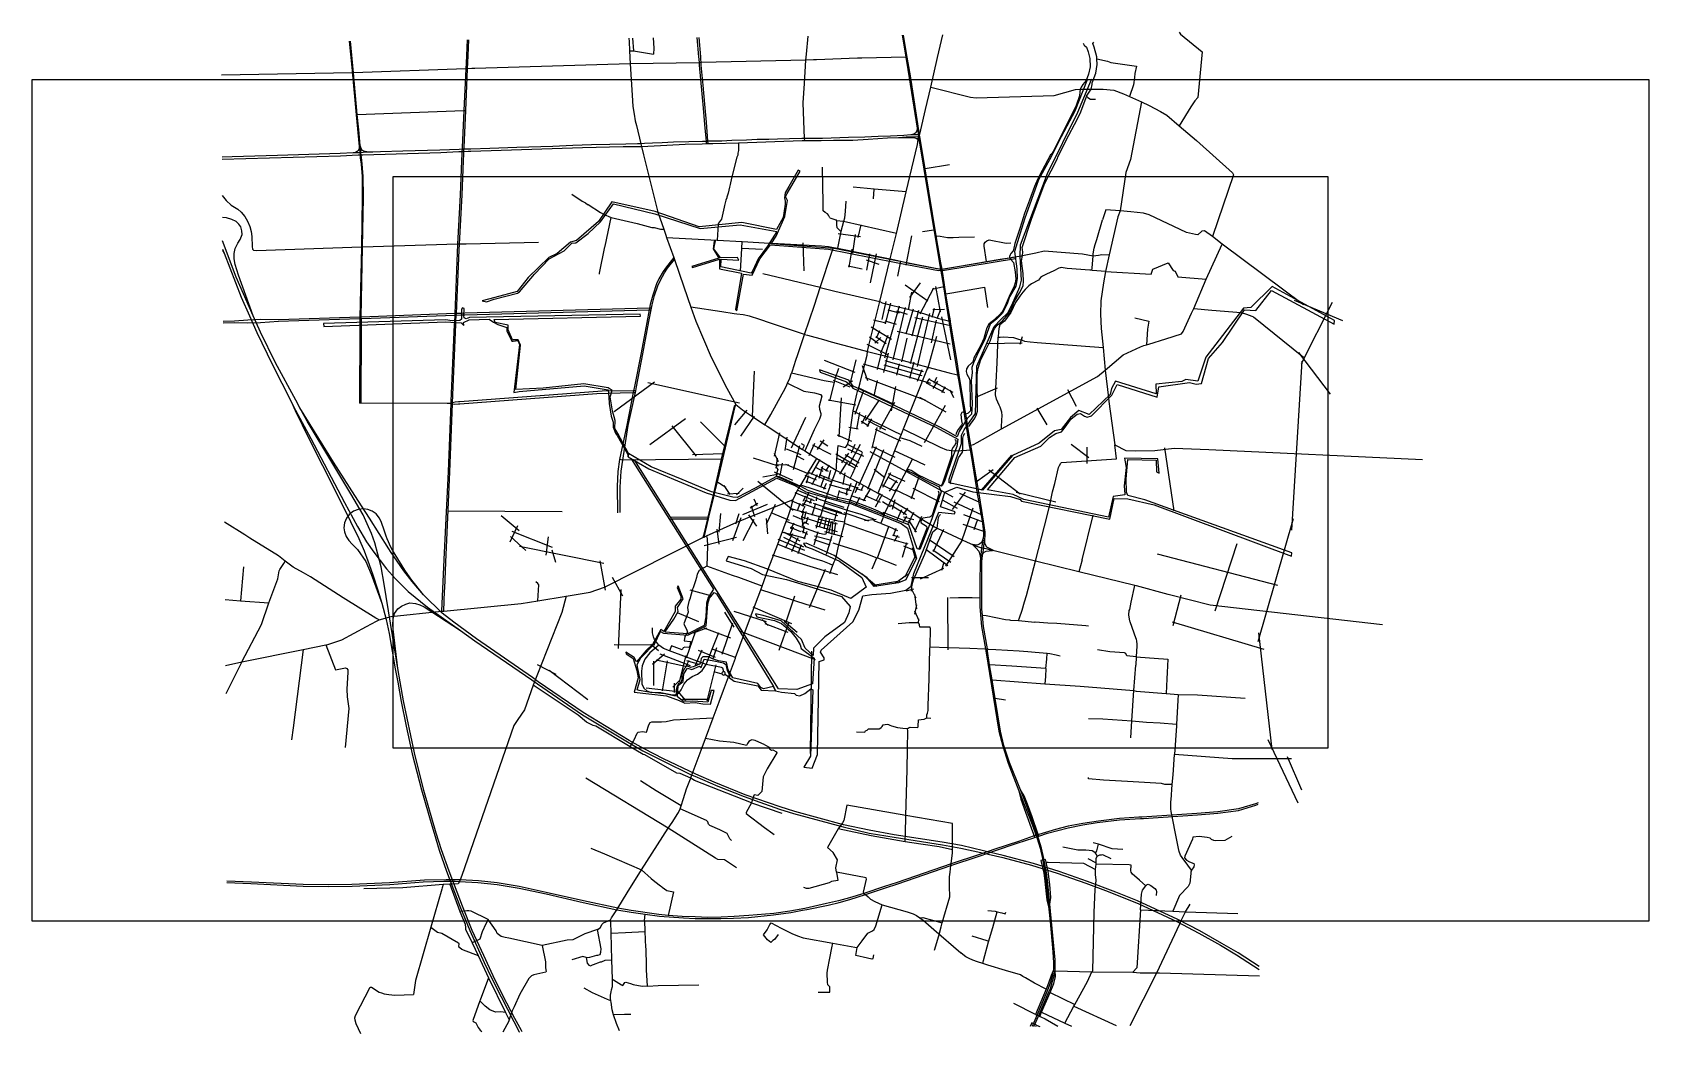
# Model space of a CAD drawing. Header units: metres. Extents: x 4243 to 17166, y -1761 to 6246.
import ezdxf

# ---------------------------------------------------------------- set-up
doc = ezdxf.new("R2010")
doc.units = ezdxf.units.M
doc.header["$MEASUREMENT"] = 0
doc.header["$XCLIPFRAME"] = 0
for name, color, linetype in [('图框', 6, 'Continuous'), ('底图', 73, 'Continuous'), ('水网', 141, 'Continuous'), ('路网', 2, 'Continuous')]:
    doc.layers.add(name, color=color, linetype=linetype)
picture_1 = doc.add_image_def('image1.jpg', size_in_pixel=(8192, 4266))

msp = doc.modelspace()

# ---------------------------------------------------------------- linework, layer by layer
at = {"layer": '图框'}
msp.add_lwpolyline([(7124.754369260121, 5091.100705268808), (7124.754369260121, 524.6631070550415), (14604.87148212548, 524.6631070550415), (14604.87148212548, 5091.100705268806), (7124.754369260121, 5091.100705268808)], dxfattribs=at)
at = {"layer": '水网'}
for points in [[(12675.73182165378, 5867.095363568049), (12578.06952665734, 5615.692149600829), (12448.800545417, 5371.755313232483), (12390.64569841884, 5257.199658007536), (12288.87034909962, 5066.826290258672), (12175.62197283143, 4752.336900219146), (12097.02486009116, 4494.106084681989), (12114.11612563825, 4356.237116744799), (12116.78367900802, 4278.93688037683), (12105.16508298006, 4217.462593231), (12057.04940750438, 4130.902404266468), (12038.20912947505, 4075.994976180082), (11996.99706756358, 3998.610796247552), (11951.87574803969, 3953.52591512713), (11901.50739106885, 3913.683194622572), (11876.09175774804, 3845.730016673334), (11858.18530535954, 3791.002262312453), (11808.77188154589, 3690.786007774179), (11769.08101650828, 3603.030197970511), (11755.90410349134, 3565.302740301822), (11756.43543062918, 3523.893552388647), (11750.9445649751, 3484.154036472086), (11749.61406359449, 3460.891032403044), (11757.75938140123, 3276.209728278745), (11753.23145520372, 3193.022518228739), (11718.52196404419, 3157.273771364475), (11653.42565552133, 3055.219670222549), (11638.01352929882, 3012.441224781913), (11548.10642697778, 3062.064232992184), (11483.88717215496, 3097.142581251741), (10972.44040347217, 3338.553923734057), (10805.14441176539, 3418.0243312284), (10772.23342657496, 3464.610422260361), (10535.43038325629, 3547.433110256039), (10543.15573427058, 3528.563344384544), (10751.61429440207, 3452.667725333246), (10790.34003644693, 3419.132271289476), (10803.82046099333, 3400.713270860608), (11472.82246647205, 3086.747665665753), (11641.91987552959, 2992.783769297705), (11635.88094229367, 2933.302279376425), (11603.9802065104, 2854.487609110773), (11538.41152632679, 2663.973952116969), (11519.43077413633, 2625.181388603407), (11511.87428325356, 2616.89023673482), (11324.11928536056, 2708.534473436826), (11269.50322266912, 2742.574738779805), (11244.62837847625, 2751.219776018174), (11237.59884765884, 2742.574738779805), (11293.29648860614, 2715.018251365633), (11378.73534805199, 2669.091059819912), (11493.91615384188, 2612.897742814734), (11509.59831070574, 2572.914158109343), (11463.74041164294, 2440.58144074207), (11436.02769825805, 2356.645925559977), (11364.7192292955, 2176.688459288213), (11338.6740097088, 2111.626447191113), (11318.59712235466, 2117.483523165225), (11250.3863633899, 2308.571848602733), (10783.54632753727, 2490.607493053365), (10758.69186301553, 2493.251140381268), (10608.45947873068, 2528.313677352969), (10522.83210732776, 2556.360314690392), (10444.97448550805, 2582.657073680195), (10387.95216594333, 2614.432587647636), (10216.33713966713, 2692.77550657955), (10192.21197623038, 2694.966951075068), (10093.71702610294, 2640.464866913448), (10021.80517330859, 2601.908897761663), (9877.103686174612, 2527.425657931948), (9842.902231100134, 2529.178123581223), (9671.89131650131, 2571.239311509533), (9437.46759977634, 2669.50042843615), (9190.16029172833, 2771.148035741469), (9009.503242119796, 2877.177094647953), (9007.749134719723, 2850.888959996984), (9170.866566018318, 2757.127735591377), (9630.401945494583, 2565.223835178942), (9819.828804258024, 2506.513361148653), (9863.677850032807, 2502.132197025466), (10196.05136068491, 2681.768262937025), (10339.62323176709, 2621.244952885609), (10426.44426961662, 2572.173614882224), (10577.28440480551, 2529.236194129277), (10755.0213386924, 2482.555235370295), (10785.76480029884, 2479.263900196646), (11189.05883831833, 2319.153624863247), (11239.98763624264, 2282.30383740901), (11312.33692411892, 2041.357921745221), (11225.98097947635, 1869.620887763682), (11166.94325601496, 1844.811827221245), (10972.72644671215, 1813.938419094891), (10916.4472572949, 1883.403731118131), (10783.33088530064, 1975.626085999363), (10654.22057435615, 2061.630580065656), (10556.92074636602, 2105.381275969849), (10429.8389405352, 2161.816649418092), (10407.77576310024, 2158.289582316531), (10425.42601391009, 2133.598962693941), (10479.25964280276, 2116.844747136231), (10697.23987638147, 2017.200573740003), (10874.62526094296, 1887.575036329916), (10910.80863902589, 1810.858092744485), (10787.39080690953, 1720.138097686576), (10629.29696452187, 1786.427640676439), (10363.92526163475, 1855.538492374005), (10115.49197676184, 1957.08864465059), (9937.636404075662, 2020.557741366676), (9806.362208774195, 2055.818063175422), (9789.423790759873, 2020.557741366676), (9991.275698248064, 1958.499011526466), (10081.61514073319, 1911.955179754819), (10273.5858191495, 1869.642736088717), (10483.90766349027, 1807.584006248507), (10712.80048306449, 1735.263463118172), (10781.39044947957, 1656.227147344674), (10770.07827636262, 1605.351885137032), (10737.54577077715, 1527.208475909894), (10579.05379695887, 1412.676393877773), (10489.90147031168, 1320.76796492975), (10486.14433238667, 1263.001856000803), (10422.92659282638, 1320.627675684867), (10391.87234123656, 1390.443423342367), (10230.58908033138, 1540.335869513685), (10086.90075398609, 1581.989701171464), (10025.69987401308, 1596.16983906785), (10036.34388505818, 1571.354741488176), (10175.59744941653, 1543.88076024875), (10231.47632386698, 1519.065662669134), (10307.75524902658, 1454.369035060284), (10350.32983751607, 1402.079668763268), (10381.37389927031, 1348.018000837648), (10389.35617970873, 1320.544307076197), (10493.13164817123, 1242.553548646276), (10481.03922479169, 1035.702519138052), (10354.77697287476, 990.3410842192824), (10209.65260756667, 996.8377986563137), (9059.03106328061, 2821.411690930944), (9031.812616143112, 2837.05707542305), (9689.93751520559, 1792.438229881692), (9645.308947013575, 1728.017006159294), (9632.279058766204, 1680.466714046721), (9627.28967858886, 1573.62323007721), (9613.69716585183, 1503.000244305644), (9484.118122473477, 1436.904461461352), (9299.263588476462, 1449.58022718865), (9372.64568896708, 1554.794861032045), (9405.349238220138, 1613.795687802776), (9401.715834012255, 1646.473020133388), (9447.137025838483, 1716.366099362436), (9406.257589272223, 1819.84436632233), (9398.0817019589, 1806.228835141111), (9428.060198056046, 1737.243323834437), (9428.755290407456, 1712.492621318088), (9383.219099008946, 1657.893082127731), (9382.30856442079, 1614.21368075785), (9291.23618162365, 1454.965264351049), (9267.557915258803, 1470.435028379725), (9201.951387114708, 1349.912193121621), (9150.951260341679, 1302.59274581162), (9073.539807748632, 1213.413632623793), (9054.414942170146, 1247.993206621264), (8987.021553583094, 1288.942717275058), (8989.75388519303, 1275.292976216471), (9047.129209773964, 1238.893379248911), (9077.17976256518, 1143.898299435328), (9086.287291983026, 1084.748846558854), (9054.41203078849, 971.0001419699402), (9172.805546148564, 955.5303779412643), (9313.967521130457, 941.8803494047024), (9414.146705500085, 904.5708846910857), (9460.878746881383, 882.3258400813793), (9541.93306567252, 887.7859089915872), (9602.951256451548, 875.9559034251141), (9665.79051640688, 875.0460356790574), (9694.088417488734, 984.4012145924498), (9669.790026848088, 984.0441669650608), (9643.704775764723, 889.4268331920612), (9523.113167314208, 898.198360733164), (9448.151642318117, 896.3714382920297), (9400.615331776205, 932.9087372028735), (9406.100374666976, 1022.425062038703), (9447.237468502954, 1054.395198585698), (9449.065816133168, 1087.278652614215), (9451.808337578668, 1116.508549238439), (9481.061899663066, 1163.093490358558), (9516.482495772769, 1152.203825201955), (9577.023947818672, 1176.902206729457), (9589.919912513462, 1167.953592764504), (9613.233528335695, 1234.722361515101), (9677.40765674401, 1222.126802138868), (9768.511336893192, 1204.378487792564), (9788.565661040137, 1192.355584514385), (9797.73360162566, 1142.546003107563), (9820.652725244294, 1101.896906922862), (9813.203955479781, 1086.438642012654), (9854.019341651468, 1058.732091102924), (10043.10338523425, 1020.373044354259), (10068.88803616992, 984.8767031396274), (10184.63001075876, 981.4416289855726), (10169.73247122985, 1016.365601580182), (10089.51517464209, 997.472262515861), (10067.74167967401, 1008.350141076022), (10044.82255605538, 1040.411408136598), (9844.278586740607, 1085.068234573351), (9807.592267490341, 1148.764726356428), (9793.841084457354, 1211.169867139484), (9730.23977037426, 1221.475377079623), (9682.109537990647, 1236.360985891835), (9651.168102437048, 1252.391619422124), (9602.465055728217, 1253.536644140142), (9590.432315671002, 1239.223403947952), (9585.275531052963, 1208.307161605393), (9576.107590467322, 1193.421552793181), (9553.761281174025, 1184.261355048977), (9526.831001587794, 1172.238164292823), (9503.91187796928, 1167.65806542075), (9475.99755141011, 1180.574162723263), (9454.448960668871, 1157.249063414696), (9442.2386263354, 1126.029244345496), (9435.773903543944, 1104.857354963606), (9435.415075764642, 1067.896026060567), (9427.857857036404, 1048.467690511141), (9408.464416507397, 1039.496653265203), (9396.253354328568, 1012.941739066562), (9391.584953970045, 987.4637173092343), (9390.507742786665, 954.8085207816326), (9385.120231178587, 939.3781412335808), (9300.90487984044, 957.0729846791364), (9171.909568468229, 969.7320766847116), (9095.894123341306, 982.9664120898815), (9077.466533650413, 987.5697966768056), (9102.228561807193, 1072.155299528327), (9082.631324567834, 1173.676129052939), (9079.176242481451, 1190.93860564538), (9107.969806276846, 1245.602539898944), (9220.300369502977, 1360.298196890857), (9265.218620161872, 1456.392017470731), (9288.829196904902, 1443.157394587528), (9484.626158558647, 1427.045979750284), (9631.255708141953, 1499.206397656409), (9644.175691734768, 1676.168918532145), (9657.992380853277, 1722.186665635498), (9693.9144624396, 1766.363691355626), (9712.3362293673, 1757.160084439325), (9977.655527386, 1329.828407821478), (10169.73247122985, 1016.365601580182), (10184.63001075876, 981.4416289855726), (10232.44435824128, 970.4407098581434), (10337.38510717987, 960.0705173768217), (10350.06999671028, 945.0909032713973), (10380.63004127738, 939.9056632916906), (10419.83834481868, 960.6466232103413), (10468.27281657699, 997.5191214234801), (10482.68779460957, 987.72503477562), (10463.97343383334, 457.1804333557373), (10410.34796872339, 369.4162866911502), (10477.06591678457, 362.35295319336), (10520.05974422116, 470.4926752882893), (10533.42808057682, 1214.805600910215), (10573.45739372272, 1228.137966300012), (10574.94001479074, 1244.433079554233), (10545.28904912097, 1288.874010042404), (10551.21880554769, 1306.650497228838), (10803.85758110834, 1533.012368461292), (10851.28398699581, 1625.419284193427), (10882.11042297713, 1739.150452626694), (10955.62135210261, 1750.997706870781), (11105.01307495695, 1762.84467363701), (11225.94968212431, 1786.53860716935), (11269.65752589272, 1817.981509136094), (11291.02997804852, 1919.187550293572), (11489.95958627888, 2408.976688683325), (11616.37177434703, 2395.27462663583), (11621.01833934372, 2411.98744536721), (11503.00475927954, 2450.984405710944), (11539.89705877634, 2568.070441947202), (11633.53364089735, 2608.168155402993), (11762.84119794366, 2571.040664238565), (11932.27851080033, 2550.249108198856), (12064.5731453445, 2533.778920866491), (12139.93644099822, 2509.607486441149), (12152.96196217311, 2496.59220924211), (12858.21430751099, 2352.494168849487), (12892.14136487176, 2518.776021046215), (13001.92956413585, 2516.916901073477), (13212.79219760455, 2467.673651249497), (14311.20915661054, 2057.866056168453), (14312.70851812255, 2083.336028542893), (13137.14285871095, 2508.837620462058), (13001.48412275465, 2542.883635364182), (12990.79644098587, 2568.697431379755), (12987.96948947478, 2675.08037565602), (13002.10279133974, 2829.476451561845), (13227.28723863046, 2825.710777752801), (13231.9985818672, 2731.566632703354), (13251.78433106374, 2720.269323798304), (13240.47798070987, 2837.00808665785), (12975.72130718082, 2840.773760466895), (12988.91204926022, 2767.341540061985), (12973.83691545517, 2618.593831130769), (12978.54753084655, 2553.634448665718), (12976.66313912091, 2547.985794213193), (12883.38611262465, 2535.746994986374), (12846.64011005207, 2370.053610175499), (12169.74971619085, 2509.431837407057), (12085.89464832272, 2550.855111740297), (11879.55411828845, 2587.571221942722), (12097.20099867659, 2845.526058637537), (12305.2759842854, 2937.588288294559), (12374.90167469636, 3006.880538585421), (12426.87056368915, 3039.33478801843), (12470.57112900342, 3052.316717774025), (12492.42177558329, 3078.280002329208), (12549.70539164461, 3154.4004291459), (12596.35882572329, 3193.935548232345), (12624.1144819865, 3197.476126798021), (12655.41401747416, 3177.413327389047), (12677.85494666872, 3169.742265482026), (12712.29004011465, 3178.959671340417), (12873.51070631598, 3344.771784549055), (12915.4396959407, 3429.743082824046), (13237.08767686365, 3329.119184537325), (13250.32864027528, 3412.279659136955), (13495.2806406276, 3446.299513544713), (13549.18850975041, 3433.069490308933), (13591.74781348672, 3436.849538016017), (13646.71251412201, 3639.103794930445), (13758.6529522168, 3766.070161202807), (13935.64093319303, 4027.560114382009), (14025.89085069473, 4021.959181270969), (14151.7629774803, 4182.58231728652), (14652.21636932878, 3912.856695485185), (14655.24930108653, 3941.647613263223), (14154.79590923805, 4212.888531396107), (13984.94445235212, 4044.688913722697), (13927.31656541943, 4040.143024727934), (13625.5278460778, 3649.192546488136), (13560.48175888718, 3457.747460901272), (13464.8203108795, 3471.402376563172), (13432.93340415868, 3453.19553486933), (13224.90791203675, 3433.47167197615), (13227.94448302139, 3354.576507881458), (12902.78610376222, 3456.201979383769), (12872.56159592187, 3397.895411888429), (12860.06594619388, 3349.142024509724), (12693.18555420718, 3191.256253637315), (12610.98342322942, 3221.67717145331), (12542.48152610694, 3166.919806862483), (12469.04410936637, 3071.245704105474), (12416.54971599905, 3060.517026606947), (12292.70027156407, 2960.580488124513), (12080.61631352384, 2863.214865045913), (11840.55761775689, 2585.221664568817), (11572.21557781589, 2643.657597146521), (11572.21557781589, 2672.974599592912), (11672.92608932336, 2959.397803793661), (11671.01112809113, 3025.428616618738), (11692.08079656295, 3066.578211933258), (11784.98152699042, 3199.59685171512), (11794.5002890561, 3575.620611794294), (11933.72182821703, 3894.134980763484), (11987.53434959322, 3949.902255430759), (12043.4336037148, 4003.830821060459), (12073.31092930212, 4065.463508562708), (12137.88391698652, 4210.877910537994), (12152.3680403314, 4265.212395048409), (12139.8389097153, 4452.99961106159), (12142.54576673649, 4546.155119403731), (12358.44581817847, 5118.084473110155), (12602.08187405811, 5606.696101772309), (12710.55558454024, 5868.892963257211), (12675.73182165378, 5867.095363568049)], [(12102.66691865954, 4448.593668429335), (11512.55627438787, 4349.772024883538), (11463.40705845237, 4357.828882213973), (10653.45342531067, 4517.714062304061), (10149.10751629388, 4555.335153127205), (10191.051790672, 4616.173826501646), (10260.05808465252, 4772.32639274816), (10279.69753692474, 4901.111344600735), (10264.81382645841, 4932.206685712852), (10278.34447233693, 4958.570139589545), (10381.18902654014, 5135.89861990948), (10365.62841985712, 5144.68653369433), (10292.56365995842, 5012.193403624872), (10261.39440879633, 4963.213196135068), (10255.98215044488, 4921.97821986623), (10262.74747338413, 4895.614765989478), (10262.74747338413, 4871.955329812423), (10244.77988198248, 4765.184865244954), (10192.8393789602, 4668.956504979461), (9916.908095093679, 4726.261211781237), (9575.577719020306, 4691.659214502839), (9223.180453727835, 4812.181762282969), (8876.116111638841, 4890.771912261204), (8770.593086384819, 4733.106349506766), (8594.853360259673, 4581.354208406817), (8544.551237219712, 4569.052738984581), (8438.480144383968, 4476.654735069256), (8371.845898543135, 4444.723120569077), (8206.585690403937, 4286.041323223093), (8118.323518673889, 4172.550198887125), (7939.741556284251, 4126.852414754161), (7840.649772933568, 4099.651250099587), (7873.317657762324, 4089.858888319517), (7936.474258309579, 4111.619532565237), (8122.679673358218, 4161.66973302525), (8136.835538430373, 4171.46209480532), (8256.616327111842, 4312.90786353126), (8376.397115793196, 4433.680804615258), (8495.233888998278, 4498.246054796037), (8557.301632835763, 4561.352641803503), (8588.880660954748, 4563.528849967057), (8686.882859750302, 4637.515615358366), (8784.885786391213, 4731.087679265765), (8889.421853290638, 4873.621264595538), (9219.352714799696, 4793.631384425913), (9581.993676170356, 4676.480378170498), (9903.291563458624, 4706.347900911874), (10194.58402437006, 4653.195238298502), (10121.64663741528, 4536.044232043088), (10045.36698441033, 4435.683663568401), (10003.05078103579, 4342.936086452739), (9990.082759646932, 4319.067078842199), (9748.473025344894, 4371.578665602952), (9750.516815211859, 4432.995169678643), (9892.83752006141, 4423.423590972496), (9880.521648145865, 4445.985436295101), (9745.042690001896, 4443.250658453615), (9693.009022769167, 4514.523344416695), (9703.956545343623, 4579.473527587018), (9693.693197439658, 4575.371504563838), (9686.850722888603, 4513.839721825847), (9730.641541031888, 4441.368827721976), (9517.16011983482, 4373.000244119321), (9521.26589570369, 4365.479820663749), (9736.11566624185, 4431.797249015828), (9736.79984091234, 4353.857086707022), (9914.042567776632, 4319.477884848253), (9864.630599653814, 4029.63570525928), (9875.588312063834, 4018.686532164749), (9929.282194640837, 4313.218052250973), (9997.221467273426, 4303.363882709351), (10059.73829171923, 4436.057097439538), (10143.84737762983, 4546.676891902636), (10608.44783320441, 4513.125051615179), (10772.39209687093, 4480.225498820828), (11149.482972853, 4405.263608186331), (11489.29579127941, 4342.479571450909), (11535.98197840084, 4344.592246985121), (12103.91131281264, 4438.555597396948), (12102.66691865954, 4448.593668429335)], [(9009.503242119796, 2877.177094647953), (8924.389001719654, 3039.611341816781), (8899.516341063078, 3078.754915920552), (8902.624968741788, 3142.751534694748), (8882.093178016248, 3218.928594669736), (8862.19534062897, 3332.009775433515), (8879.606130304164, 3382.337104647828), (8845.589547959855, 3403.436549583625), (8653.34374398459, 3435.98940395721), (8327.961916189406, 3400.978325540491), (8109.322982528945, 3391.002840299334), (8147.175310100662, 3745.470065484988), (8128.206203436596, 3786.369842451531), (8081.284194407402, 3786.369842451531), (8046.341792721651, 3866.173724380438), (8046.341792721651, 3904.08056829666), (7944.509671461769, 3926.026923305064), (7934.526544034598, 3949.968087883783), (9104.593331492972, 3975.904349510674), (9101.598247695832, 3993.860222944699), (7738.849676870974, 3964.931315745461), (7711.996548896657, 3956.362747644656), (7695.502844418283, 3964.210321019637), (7692.753772364231, 3979.121227892465), (7694.644714698426, 4038.76140564814), (7682.804125825292, 4044.282707364007), (7672.936725815873, 4031.662712361138), (7674.515422475875, 3952.000557066931), (7660.701644739019, 3942.141212921939), (7599.564815160703, 3938.557800140116), (7546.402987566892, 3948.043135457964), (6571.364557025956, 3917.088946024654), (6572.37771781464, 3892.783546869585), (7549.432280097622, 3931.267071575276), (7672.070589796756, 3924.178152538953), (7692.341811871156, 3901.898035618011), (7691.327923236997, 3927.216219629103), (7734.910577597446, 3946.457981981919), (7895.049665542902, 3951.521618784172), (7929.660169728915, 3928.144485964614), (7963.880548783578, 3908.697464347759), (8036.563917695778, 3886.076686043234), (8036.855055853378, 3860.127775386035), (8077.684998932992, 3777.873431318905), (8086.444618252455, 3777.475849299051), (8124.271471235436, 3781.056387301303), (8137.013132706634, 3750.023428906688), (8092.951556076759, 3365.956610439229), (8134.889279846335, 3374.72152598726), (8655.421742585138, 3418.488608135202), (8845.91052777879, 3387.95356156875), (8851.125540028324, 3328.113586630265), (8855.600333511944, 3279.567183383392), (8871.582362678251, 3178.002944686741), (8887.401354476227, 3129.70492239797), (8887.401354476227, 3088.118935538922), (8905.004295335499, 3040.321124902054), (8918.243803056306, 3021.480106826639), (9001.726941927918, 2877.005757783307), (9007.749134719723, 2850.888959996984), (9009.503242119796, 2877.177094647953)]]:
    msp.add_lwpolyline(points, dxfattribs=at)
at = {"layer": '路网'}
for p, q in [((9557.09400177584, 6205.127253660407), (9569.999931495868, 6049.179484039487)), ((9586.464084185893, 6050.133795779606), (9574.269112006063, 6205.309860774725)), ((10432.72598514543, 6072.488242891559), (10446.57236239523, 6214.584260625239)), ((9041.712900994578, 6199.647682844602), (9048.757547814632, 6096.9343812046)), ((7781.986270385097, 5956.624673709682), (7756.761273766169, 5955.879531907325)), ((9569.999931495868, 6049.179484039487), (9570.935015226016, 6030.511592721508)), ((9587.966897314649, 6030.890702275502), (9586.464084185893, 6050.133795779606)), ((10429.96526177623, 6047.846062279713), (10432.72598514543, 6072.488242891559)), ((10511.85187920579, 6026.498261286818), (10489.29855036572, 6026.132224607223)), ((10840.95682178461, 6038.734350842364), (10511.85187920579, 6026.498261286818)), ((10875.88887799554, 6039.322624690306), (10840.95682178461, 6038.734350842364)), ((12638.27679233462, 5792.26318463165), (12695.0497326462, 5790.825211148651)), ((7678.559331486233, 5310.603863836672), (7677.980470124865, 5292.982861754892)), ((7693.58746274584, 5311.571189613489), (7678.559331486233, 5310.603863836672)), ((7692.663510965416, 5293.505739788467), (7693.58746274584, 5311.571189613489)), ((7749.33626373508, 5312.865314762049), (7731.424957664916, 5312.564659413357)), ((9115.582638135413, 5323.427472637442), (9129.809269055955, 5266.459903031528)), ((9629.778498055646, 5374.094585177431), (9631.492818216097, 5356.826435661815)), ((9889.976675834741, 5363.414735083409), (9889.976675834741, 5348.26426614722)), ((9889.976675834741, 5348.26426614722), (9889.976675834741, 5302.015582927444)), ((10507.24325228506, 5382.199251239597), (10549.26636005589, 5381.584865074547)), ((10560.85471905605, 5397.624275752285), (10513.12092139595, 5396.003340052383)), ((6865.225735904882, 5243.387982510437), (6870.8028423863, 5193.165856917331)), ((6874.77694820636, 5244.368374841695), (6871.826981704915, 5266.590622252261)), ((6880.777068766066, 5194.185460738314), (6874.77694820636, 5244.368374841695)), ((7677.423872675979, 5275.937050200475), (7675.152955064783, 5217.296503569873)), ((7677.980470124865, 5292.982861754892), (7677.423872675979, 5275.937050200475)), ((7677.980470124865, 5292.982861754892), (7692.663510965416, 5293.505739788467)), ((7689.379585985327, 5217.714803393405), (7691.750691145891, 5275.858618606755)), ((7691.750691145891, 5275.858618606755), (7692.663510965416, 5293.505739788467)), ((7730.701380964602, 5294.682215443287), (7747.88911035494, 5295.283525266626)), ((11576.11073898547, 5186.930589263269), (11382.21444992558, 5154.721626520564)), ((11370.0360976255, 5153.283728385286), (11382.21444992558, 5154.721626520564)), ((10967.56047866517, 4915.823718508647), (10973.56059922487, 4992.331713976746)), ((10728.75790701643, 4733.86916761467), (10673.5768354258, 4738.104285716486)), ((10846.79390875878, 4606.849766319792), (10869.5536342361, 4707.411281889013)), ((11361.34204539493, 4654.081909432018), (11450.78725625598, 4667.336178539727)), ((7711.988574564689, 4552.453254735505), (7701.402090994874, 4552.217973946534)), ((8288.76825221465, 4564.949285355338), (7711.988574564689, 4552.453254735505)), ((10139.39912690618, 4560.544302386639), (10159.06928093568, 4559.014976327249)), ((10404.1452702739, 4563.31496636418), (10412.24910089315, 4338.221735372907)), ((10685.33960418601, 4637.053638275305), (10864.57517173956, 4614.667154508874)), ((10802.92812254, 4481.553072043984), (10824.38937183388, 4629.591572845821)), ((11228.99571509915, 4383.460129724466), (11274.08646511647, 4619.546517938201)), ((5764.396836145081, 4501.296775340509), (5776.098101875046, 4479.908560571668)), ((10081.17903322563, 4509.932861720153), (9915.246200245107, 4517.331111863663)), ((10794.42761618085, 4512.193335544085), (10770.10957371455, 4367.413397428347)), ((10908.41985044197, 4426.641619266126), (11010.25197170197, 4392.21843327937)), ((10936.79053606326, 4476.251403490198), (10912.47249359707, 4344.633356333535)), ((10989.98657239065, 4475.745154801174), (10943.01943694707, 4242.678435088077)), ((11163.63862974592, 4295.372493142203), (11186.9934589176, 4415.167687880283)), ((12078.4288092351, 4446.995632927341), (12150.27440859587, 4459.726834256609)), ((10542.45360722602, 4206.569265889877), (10083.63919396535, 4315.632372303342)), ((10765.04376977088, 4378.55029363127), (10878.02138755237, 4353.745257780246)), ((12823.16733459593, 4334.101568952145), (13187.95017397613, 4311.501968394906)), ((13401.86170748458, 4291.412017480412), (13627.82914184616, 4272.328555459564)), ((11221.5724199235, 4226.924067878164), (11403.87003305065, 4098.692511100147)), ((11248.00339756917, 4026.022682247449), (11275.45117523067, 4167.184135270072)), ((11260.11256139283, 4125.239088437927), (11344.87743600376, 4242.201509151025)), ((11342.29649623576, 3995.592852614646), (11449.87641257385, 4202.72934773803)), ((11438.29129743401, 4193.081587372288), (11531.93006309122, 4212.907217463595)), ((11464.73683198762, 4213.304799483391), (11502.13935110578, 4011.314447337005)), ((11066.64543284604, 4095.059364631072), (11033.85381430026, 3949.627139022225)), ((11057.9476803852, 3644.048128378927), (11176.44163840951, 4059.732347935438)), ((11105.18994138774, 4079.539004481281), (11061.83728617185, 3913.999132901547)), ((11082.00442635489, 4028.428585301678), (11172.39700155391, 4003.59968877997)), ((11126.54128602717, 3627.559829935024), (11225.08281825983, 4044.868587448203)), ((11152.14615915052, 4020.394726208062), (11237.05733068555, 3991.569598552713)), ((11286.04423709807, 4032.903467240102), (11226.17094712425, 3832.760448470072)), ((11327.47174124629, 4021.574535759341), (11274.13013584015, 3815.448813146331)), ((11436.75554365222, 3967.330894284592), (11455.75667551381, 4040.859132328361)), ((11442.97425470047, 4028.777008590229), (11535.9077381707, 4032.22904394398)), ((11478.02437750448, 3957.90707925032), (11503.14668913139, 4024.70143353939)), ((13907.56389025622, 4006.600991601532), (13950.61113735498, 3991.64827012358)), ((14331.81518756633, 4103.87803855777), (14718.70868531777, 3943.001634458779)), ((14636.59462363273, 4086.399666016746), (14389.13010097946, 3595.058434116423)), ((5979.078061385312, 3979.662579195516), (6037.765696935588, 3846.945041363535)), ((6067.443473184714, 3847.546279653384), (6007.564719084883, 3978.211749361771)), ((6862.275769395989, 3885.358999659715), (6859.203351445727, 3280.016691381519)), ((6862.49840837554, 3921.211265427002), (6862.275769395989, 3885.358999659715)), ((6871.782453906026, 3279.990551805531), (6875.611844394589, 3885.842605896703)), ((6875.611844394589, 3885.842605896703), (6875.923538966336, 3921.851718819642)), ((7617.333611546317, 3931.367030340189), (7616.131361045176, 3909.369418974908)), ((7628.921970535303, 3909.369418974908), (7630.046297395835, 3931.367030340189)), ((7668.64076485508, 3987.531046717371), (7700.812097694958, 3988.132291953487)), ((7701.468882685761, 3999.542886516487), (7670.488668395441, 3998.837076233641)), ((9874.43647492514, 3992.889972692297), (9854.710661156338, 3995.85698882019)), ((10950.96314157953, 3890.609063573822), (11111.87374564295, 3791.488962500181)), ((11066.87907121761, 3921.555778580136), (10967.84333196236, 3944.585638022982)), ((11059.67631319642, 3939.547874237236), (11148.62848236016, 3913.639210494585)), ((11359.71456436487, 3967.681329918851), (11260.69847693515, 3595.258518777149)), ((11297.53546018211, 3966.643821958161), (11584.92739762599, 3902.467529458402)), ((11416.44065085414, 3997.341581050423), (11316.18868194509, 3573.80921316304)), ((11468.32510978111, 3943.741027774057), (11430.51135801524, 3764.486732594495)), ((11512.4747557037, 3970.35889964609), (11584.88591043849, 3626.476325500583)), ((10915.78127875912, 3751.725585912821), (11079.57633411977, 3669.31772861461)), ((10935.96734292246, 3810.50620456558), (11005.75315932021, 3759.793654883804)), ((10979.79964825313, 3760.946154028817), (11027.09285843337, 3807.048419652623)), ((10986.72073010681, 3815.116488623607), (11069.19507526199, 3758.640868260818)), ((10993.64181196037, 3803.014528906147), (11019.59532302758, 3862.371253392426)), ((11084.1901460737, 3822.031770971545), (11025.36276993132, 3681.995794165589)), ((11158.6778437182, 3856.146780584357), (11581.05671581952, 3754.443690032582)), ((11194.01109838055, 3611.112640839478), (11238.12362418812, 3800.509445955395)), ((11470.86529020697, 3813.216834258346), (11401.00450573361, 3551.704170320242)), ((11874.3951501341, 3757.751411449979), (12157.17327562405, 3764.322295200895)), ((12140.3673254716, 3752.64062826219), (12160.09630272723, 3814.699933058351)), ((10575.14017227408, 3626.053732898145), (10819.13869516004, 3528.417018102483)), ((10783.2901259585, 3444.645940313989), (10828.96751936362, 3626.631563599455)), ((11030.58142140787, 3680.000984595332), (10996.41999783018, 3550.506824613318)), ((11050.30748728197, 3525.965406052419), (11088.15471993608, 3681.254963460496)), ((11057.94258546736, 3622.483544102521), (11366.78994944214, 3534.929831305286)), ((14367.69359842897, 3686.330961815083), (14620.96341594646, 3352.402312063612)), ((10878.3103421739, 3582.075066971069), (10920.0260730983, 3461.838272283961)), ((10885.53056848456, 3595.702097270754), (11425.42517440044, 3440.997270034976)), ((11050.92324448551, 3586.575534447971), (11354.5206596317, 3502.910248549073)), ((11155.72351926309, 3504.529611902486), (11176.25167076161, 3596.291427090475)), ((11257.82275978266, 3480.239736557298), (11292.93693298136, 3610.325813660631)), ((11321.35492855333, 3457.644831269224), (11356.51277247572, 3548.981754031091)), ((14392.9148970294, 3617.747344697651), (14311.54396549181, 2265.931680061273)), ((8893.521806396195, 3214.683120144066), (9216.585446610814, 3451.485041002336)), ((9164.706810447038, 3445.594330106804), (9898.084557508353, 3284.192128817377)), ((10645.68003650033, 3463.711191198848), (10780.39912405272, 3411.137509198569)), ((10726.62736201857, 3411.137509198569), (10800.63613739353, 3459.089120544494)), ((10822.02896922046, 3193.222027933516), (10889.70985673822, 3375.721374335058)), ((10843.66708494525, 3406.493877697154), (11124.4188888577, 3275.383229141357)), ((10902.37727797916, 3485.885803708168), (11384.51225694595, 3304.728979383771)), ((10998.1544534046, 3462.896191179869), (10969.93079255288, 3339.207073661091)), ((11143.37125507777, 3413.329528649978), (11110.87586960743, 3219.326751645481)), ((11389.0729361861, 3444.408196040371), (11535.67191626294, 3366.329181876441)), ((11393.08045292669, 3439.736679176742), (11419.46120924025, 3477.77518799901)), ((11408.1075489358, 3475.439429567196), (11602.12565644597, 3367.663654570701)), ((11445.50861236313, 3398.361413662962), (11481.90816052805, 3456.086413243494)), ((11453.18956480839, 3441.738675696019), (11475.22945119068, 3489.119930767629)), ((11514.3001919525, 3367.330180136079), (11543.68694974412, 3411.040916603699)), ((11579.74950549146, 3388.1930307101), (11607.54300971515, 3325.624602445343)), ((11785.70136608532, 3329.698165150418), (11960.12951481016, 3402.89925327478)), ((12520.76625877048, 3391.130767991941), (12588.89477120561, 3256.822502077732)), ((6313.871429944644, 3288.708103858343), (6347.779346846277, 3225.594213583449)), ((6382.522159924963, 3243.852640229685), (6348.647638876224, 3303.777590126673)), ((7650.451160054887, 3275.193940367026), (7661.01537973457, 3275.978127394745)), ((7661.505185496295, 3291.910204758345), (7650.940965814749, 3291.139086504875)), ((10606.00663975219, 3307.168229881499), (10826.66461653623, 3267.33327128191)), ((10708.71654255758, 3323.972466604377), (10692.3749577665, 3012.589850887715)), ((10904.53170034603, 3142.212513518171), (11016.64027072699, 3307.804993564787)), ((11017.9482089004, 3071.807436040952), (11139.93582481704, 3288.356534558115)), ((11335.70585619111, 3329.458696009068), (11547.72358030046, 3211.313016009169)), ((11376.76798195147, 2965.602153144486), (11544.46137724351, 3264.27479325654)), ((12273.47496332112, 3241.981164871424), (12354.40118132287, 3106.831450965896)), ((12846.19933724613, 3323.199349292032), (12849.99533187621, 3294.223559808393)), ((9178.79716943379, 2950.288777126465), (9466.289549542009, 3159.474415154721)), ((9584.258003191791, 3131.433814854478), (9782.790935682364, 2935.264316459186)), ((9955.058839277133, 3223.985044522911), (9857.141798392635, 3106.971452732804)), ((9906.61781691015, 3016.791916241287), (10016.07339082914, 3177.769512582512)), ((10313.04886857874, 2923.029254445865), (10427.95018173719, 3167.956164911331)), ((10857.04852251802, 3205.479513227823), (10832.94883367, 3071.941688248655)), ((10869.15768634167, 3138.174598080223), (10931.65049188933, 3098.491140366009)), ((10907.1206464133, 3182.526410400518), (10872.66153406934, 3116.582128441601)), ((10918.21737729362, 3094.406078542466), (10954.42841350147, 3155.681718417385)), ((10926.97845230379, 3140.508919122221), (11064.81344598881, 3066.977806298819)), ((11702.15779840597, 3138.99448998546), (11715.01519959629, 3061.452579926641)), ((11723.45321699628, 3088.362821082061), (11710.7627950462, 3164.140497777087)), ((9354.842590624468, 3099.841136870091), (9550.43429987703, 2857.3842370442)), ((10176.49197140604, 2856.925134740712), (10219.81187357916, 3042.382054403308)), ((10275.07499082607, 3009.498312896816), (10260.72551887901, 2903.557222246367)), ((10521.83859836461, 2909.404236491886), (10573.0498003019, 2987.107229482965)), ((10541.43801914016, 2979.526435655659), (10604.02981166145, 2940.359000881145)), ((10677.24741909303, 3028.287009983382), (10792.4529716263, 2975.962858853105)), ((10770.50770514528, 3088.360129548062), (10845.36369255918, 3075.954880581936)), ((10956.64688626304, 2921.300936945307), (10998.00087802636, 3087.102700947376)), ((10981.97590598184, 3072.640259693493), (11184.09638842055, 2980.700208169757)), ((9520.286215803004, 2870.609085676668), (9769.555067188456, 2877.956447399803)), ((10005.91921973438, 2843.985464245372), (10206.02720965806, 2779.32563381549)), ((10173.5245457337, 2881.144003029564), (10205.67711602337, 2815.406992680393)), ((10271.09804359206, 2914.627136084427), (10387.72580602567, 2869.806159732048)), ((10329.41228873154, 2751.778058218071), (10380.24937813624, 2943.511484199728)), ((10349.34870192466, 2861.838133091456), (10412.64650447841, 2829.965451573196)), ((10453.55723839672, 2862.024418810092), (10499.7106426896, 2961.206327645284)), ((10479.4787242664, 2947.939794708451), (10628.05453243397, 2872.132143913186)), ((10667.56489181379, 2876.883867127879), (10839.12169045838, 2773.915011114557)), ((10715.57721324346, 2803.752636148012), (10770.61615410901, 2882.149313458591)), ((10741.92521651426, 2869.278350195905), (10853.7593891815, 2802.582600847411)), ((10761.24732819455, 2916.667367172486), (10887.71992743038, 2856.407099455304)), ((10863.07289884588, 2949.696572527173), (10768.85913532728, 2780.935797874175)), ((10791.69455672556, 2883.904653887498), (10821.55586971424, 2954.110509137914)), ((10850.09832684858, 2621.917651313999), (10991.1285618142, 2933.418707950565)), ((11048.93113164149, 2907.06014119921), (10919.62939735839, 2591.699692938361)), ((10939.9566635281, 2895.526525410359), (11603.91688396118, 2532.675292974804)), ((10954.01499731757, 2936.714930249554), (11138.75671527837, 2848.538827667129)), ((11670.2536323464, 2900.21456170216), (11605.92209862568, 2897.456922674493)), ((11830.74917322432, 2586.393999693101), (12075.37364314927, 2865.370374796272)), ((12690.92413856729, 2843.638478346635), (12549.76871419395, 2949.998424386024)), ((12677.03975982719, 2799.70724628307), (12675.88321349583, 2930.344993593288)), ((13293.79993429046, 2923.411887611728), (13370.57888923585, 2421.032939405006)), ((10175.11779930175, 2733.006322331203), (10319.63150232402, 2665.874181438121)), ((10182.13350105658, 2790.765531789104), (10290.65015441703, 2788.27855994989)), ((10190.40837534342, 2760.666014333372), (10201.71982061502, 2840.614497676608)), ((10239.13471310492, 2800.772064650024), (10218.8525733496, 2701.340337466856)), ((10264.26721456728, 2794.247177372862), (10450.43769303709, 2716.655438352609)), ((10471.5190070353, 2709.818637487886), (10542.91627313581, 2829.484213466756)), ((10498.44200816739, 2770.587166239857), (10563.82654346642, 2737.440669877164)), ((10533.05687942577, 2681.956561001367), (10562.8643318552, 2776.111630213331)), ((10546.52201921877, 2767.034226121847), (10606.85821886349, 2738.451442387479)), ((10588.10819366295, 2737.250646945032), (10615.51230060076, 2784.5683693873)), ((10607.39318522822, 2673.010821815988), (10626.61703778035, 2744.468068629911)), ((10698.01139249932, 2711.899690446444), (10760.66214049759, 2813.113493508835)), ((10739.58228219021, 2724.030685437901), (10724.30480736552, 2631.825579234341)), ((10973.11293261649, 2753.784366906796), (11059.51036444655, 2687.423529382621)), ((11043.16004551074, 2610.359887376428), (11106.04734326212, 2726.638110542728)), ((11085.47697673074, 2717.241893392697), (11218.30512194882, 2657.928290600539)), ((11791.2184341735, 2654.206600919541), (11925.6456557227, 2751.487992955605)), ((11890.36407808331, 2747.471638364717), (12141.39067609585, 2554.651833169104)), ((9715.61735640443, 2655.320578017796), (9787.676233968348, 2609.769120166893)), ((9772.480277827824, 2623.483543766663), (9819.04855399544, 2550.013376270945)), ((9871.98984443478, 2548.543788935174), (9925.910814774805, 2602.422045921732)), ((10044.63186056213, 2656.041572743561), (10326.40774294419, 2425.855382198061)), ((10084.34164958005, 2691.389862808341), (10199.65346754086, 2712.409388870991)), ((10354.2820380067, 2588.71567170485), (10546.24689365981, 2508.544967897877)), ((10367.22559676529, 2595.074484004581), (10372.89175884635, 2604.079064974503)), ((10418.74439319118, 2706.322330528172), (10509.80149123503, 2667.242001575826)), ((10428.4834274331, 2656.897695521379), (10586.80243902572, 2598.851569648134)), ((10432.80054344434, 2644.038217966678), (10451.74490336503, 2703.26931458409)), ((10478.63442360912, 2629.382879001088), (10521.41280880896, 2711.207443516702)), ((10533.57146611949, 2710.660372957238), (10620.08098614029, 2676.468606728944)), ((10573.35767890373, 2691.667279040558), (10544.02405382588, 2606.179095391941)), ((10572.13562648685, 2593.966456659604), (10592.30276666989, 2642.20612092223)), ((10614.91401168669, 2631.214976045479), (10788.4723851654, 2581.753817927209)), ((10623.46983429568, 2670.295304997882), (10834.91692761588, 2606.789698580746)), ((10759.13803224207, 2601.904585592216), (10749.97154734737, 2545.116189208056)), ((10787.24960490304, 2637.93189860048), (10765.24975001742, 2578.700801983127)), ((10843.19689682056, 2610.218448219705), (10819.71587655763, 2564.429533573159)), ((10827.29056357534, 2599.622585539066), (10878.79727074271, 2586.377900927328)), ((10869.70793745969, 2582.21522005438), (10891.67358361184, 2629.139672646183)), ((10888.01616050582, 2500.973660843272), (10946.94907423039, 2599.493507934676)), ((11080.18699640548, 2690.814906886663), (11159.53160636558, 2647.357438502542)), ((11097.23167984735, 2577.473271090305), (11154.82972511893, 2662.038937962556)), ((11137.78504167707, 2591.567453076365), (11295.29806344025, 2514.636050932168)), ((11332.32501433498, 2697.86214161868), (11268.84961750509, 2515.810398402158)), ((11283.54336032364, 2601.550987700408), (11493.36444703315, 2495.843616632104)), ((11792.64941247576, 2589.729242428614), (11798.2821787151, 2552.95299847977)), ((11798.55293221108, 2594.80502987135), (11839.84724065207, 2589.871620585385)), ((11813.56634479598, 2547.986776466423), (11807.52169644483, 2584.998248173797)), ((9688.889147665584, 2558.729501367023), (9683.779583044581, 2537.32247499231)), ((9692.362315785373, 2533.153467519616), (9697.772443035852, 2555.7497665048)), ((9800.42153466656, 2554.911425767758), (9893.558087001673, 2560.299050231814)), ((9922.992882589344, 2391.436220902717), (10121.74635223439, 2473.547400945332)), ((9983.511043582575, 2444.267483155942), (10043.39161201042, 2480.549214159546)), ((9990.518011192677, 2459.544061994937), (10017.91047260409, 2373.613737242529)), ((10012.81409915385, 2515.557705274609), (10035.11018711491, 2462.72673049936)), ((10181.14144778426, 2469.77971479058), (10109.61389735806, 2310.886621143378)), ((10309.66584318643, 2502.176181153453), (10413.52137464226, 2457.595248898375)), ((10340.03519226017, 2566.612641207758), (10493.38129914144, 2503.674803763337)), ((10380.15257469879, 2479.698566873441), (10357.28148887621, 2416.385858168011)), ((10395.89950980281, 2404.772610984045), (10421.39520611695, 2457.220665115398)), ((10398.19003925833, 2477.470612676931), (10679.42949958495, 2383.67489091598)), ((10400.02420965186, 2456.471497549443), (10437.89182197687, 2510.792758073716)), ((10407.14763252507, 2498.055184584868), (10428.51862899016, 2540.763197925058)), ((10416.52082551177, 2506.671761505073), (10471.63546229829, 2483.444692181132)), ((10433.76784997328, 2518.659879949991), (10454.01359745883, 2571.108221559378)), ((10458.51313768595, 2480.073150656419), (10475.38459392392, 2518.285296167074)), ((10505.52467169857, 2478.591776724206), (10474.85763385857, 2382.927448217815)), ((10486.45439452468, 2480.898499881965), (10711.59589893708, 2407.655727453297)), ((10511.75284473691, 2499.553807194694), (10515.5027042079, 2533.270372353727)), ((10533.16241700796, 2513.454229035124), (10730.05260244373, 2450.087186995137)), ((10589.319112845, 2517.915038554871), (10592.46945443586, 2528.004287844931)), ((10694.97045444231, 2581.753817927209), (10675.41470439045, 2507.25706663332)), ((10688.24880222673, 2576.258101749874), (10763.41630746936, 2554.275524518395)), ((10770.02404225641, 2464.998892612232), (10773.27457138546, 2475.061960201653)), ((10787.52909753448, 2543.627915804798), (10904.26094185945, 2503.238412218751)), ((10827.9507193478, 2462.849196110678), (10857.79456404701, 2528.906456908211)), ((10900.86044817767, 2542.872998679639), (11021.74828970362, 2488.894699362689)), ((10984.72643372661, 2452.279781402496), (11041.01508513407, 2552.309750222136)), ((11019.48177914601, 2561.746501764632), (10987.74844780343, 2497.576533780026)), ((11040.40733422979, 2494.630172159407), (11103.72406076383, 2453.87212182756)), ((11105.07203043392, 2467.42929498275), (11233.20921208628, 2390.972518951923)), ((11139.07987863349, 2508.084715682606), (11117.21758652723, 2431.02136115433)), ((11521.40032377303, 2505.885509282176), (11637.34463938151, 2442.542327912932)), ((11598.97481373441, 2430.873884960427), (11703.24084999261, 2569.22869065142)), ((11609.8182544175, 2490.88318441785), (11835.1686504581, 2388.123899837956)), ((11656.52991612768, 2562.561214305694), (11816.68283313571, 2489.216387200868)), ((12107.89595889917, 2570.270510781498), (12425.2059812725, 2493.071754133678)), ((7561.590209562679, 2421.189614893636), (8478.04800354992, 2413.841678214609)), ((7992.477594322409, 2382.387564607372), (8135.807820733752, 2261.549940982135)), ((9744.7624695251, 2398.567399199295), (9730.676477610834, 2248.229937144614)), ((9907.137498521595, 2363.744618846977), (9841.996791429821, 2180.602759203001)), ((9866.891287448234, 2316.487266776443), (9895.419187674765, 2399.593695519492)), ((10011.23540249374, 2350.343833702442), (9922.465194678514, 2181.240960276046)), ((9967.808507047594, 2387.993097365776), (10032.94921413949, 2296.74126808031)), ((10109.61389735806, 2358.107750990836), (10120.47043925826, 2235.58809381671)), ((10147.93204598222, 2407.881685130473), (10294.81852498965, 2344.707253324275)), ((10322.94829378556, 2381.769199513597), (10406.52168548596, 2348.907881288033)), ((10408.45629854384, 2416.949889927171), (10391.81920852279, 2359.732576425479)), ((10392.97939408116, 2378.676224132941), (10404.97428617789, 2278.159555125574)), ((10394.91400713904, 2304.061894353072), (10425.09338856488, 2332.283893246611)), ((10404.1998586785, 2368.624557232193), (10613.52018775674, 2302.515550401702)), ((10407.6825988898, 2330.737549295241), (10448.3080174136, 2314.500219111156)), ((10428.18891502649, 2415.790203833197), (10414.26013771735, 2353.160542762722)), ((10442.11769233574, 2369.011215089529), (10428.18891502649, 2317.206249156501)), ((10534.97693557571, 2379.449539847614), (10510.98787922761, 2280.865585170919)), ((10522.30223588075, 2355.202211240598), (10678.19070672395, 2317.353150394513)), ((10560.42459409381, 2372.428465610021), (10534.685797418, 2290.907477820991)), ((10566.09786706627, 2443.59203104669), (10748.81767925457, 2387.47434428701)), ((10588.59148300474, 2365.14981111954), (10571.35100915178, 2275.379643244261)), ((10615.53485292592, 2355.978503936378), (10587.46007735491, 2233.171642411442)), ((10629.62740633078, 2335.06466756179), (10607.28837549139, 2240.684790584433)), ((10639.58287563291, 2335.792561758659), (10634.96906367899, 2230.252215385612)), ((10676.09160060703, 2422.118168707181), (10654.02623963589, 2334.675134924881)), ((10730.62104969658, 2407.070709802968), (10929.66129042697, 2340.9757893926)), ((10895.69347372406, 2342.166523106396), (10989.85046530189, 2352.289197063423)), ((11042.62321130582, 2362.081633441558), (11026.81584361591, 2321.293967381527)), ((11042.28371965617, 2410.629686958157), (11257.29434402648, 2325.435018307588)), ((11046.44146984466, 2371.935514944548), (11042.62321130582, 2362.081633441558)), ((11054.56779266544, 2392.91097891744), (11046.44146984466, 2371.935514944548)), ((11193.12822191743, 2428.594184730959), (11154.26200571144, 2346.676189878024)), ((11207.09557503252, 2389.759074479225), (11242.92522025376, 2440.123200872447)), ((11208.91737205419, 2332.113131337857), (11233.81623514509, 2377.622904884396)), ((11208.91737205419, 2372.161686062347), (11289.68637545081, 2350.923964227433)), ((11247.28574201057, 2319.138101053366), (11291.39972350874, 2408.407194842934)), ((11247.91532827657, 2346.069036424742), (11309.23630273959, 2248.77672022616)), ((11353.0904434321, 2373.548479745456), (11297.34403684339, 2251.004674422671)), ((11672.89697550761, 2171.105062332761), (11766.554665145, 2444.334178042831)), ((11688.785112618, 2391.693801155663), (11843.52285989292, 2331.422321797989)), ((11773.66789818264, 2272.046336288331), (11802.00728645199, 2354.373412279529)), ((12637.51981979632, 2028.322046546673), (12725.88523159572, 2385.94529123645)), ((14322.71348091157, 2356.426004919922), (14041.7054374853, 1373.128528796669)), ((8064.142707528082, 2173.15909236297), (8124.609919343726, 2304.06678147841)), ((8189.55629171536, 2101.551494575513), (8066.382287806133, 2215.676220337162)), ((8075.340608918223, 2258.193060833437), (8398.95304456004, 2128.404523419566)), ((8351.922586567118, 2065.747839420801), (8369.83850094583, 2211.200763442845)), ((9613.365268351978, 2141.677093393519), (9872.013135487448, 2209.318357755256)), ((9716.185803657281, 2274.407105302729), (9732.790140635567, 2153.163275318861)), ((10232.06806217239, 2253.173695637205), (10421.38137705438, 2201.690705020331)), ((10249.63315507117, 2208.711204301973), (10408.89082224422, 2131.876394752588)), ((10253.14646478905, 2249.273482142482), (10378.44432155857, 2180.6292071754)), ((10320.28437964269, 2235.622878650029), (10260.95333448739, 2121.735609684023)), ((10325.35891773121, 2289.446227346081), (10296.4736454162, 2225.872201174265)), ((10301.93830863596, 2289.836047460966), (10383.5188596471, 2255.123946123524)), ((10331.60383121355, 2321.817970604286), (10304.28051511454, 2273.065158181533)), ((10314.42959129158, 2094.823935335968), (10367.12486998772, 2205.590918515052)), ((10393.66793582414, 2259.804374803964), (10440.8985513004, 2232.502592863049)), ((10413.96536033274, 2294.516476141347), (10402.25505578506, 2242.643090453698)), ((10412.79425709345, 2196.230348632147), (10437.77609455923, 2257.854124317586)), ((10522.87796158762, 2251.546570378821), (10490.87023253133, 2145.850123473036)), ((10496.00518178753, 2220.217222206585), (10632.18432720075, 2186.590637649293)), ((10502.39129727648, 2303.281104211463), (10678.67617960192, 2254.514205368585)), ((10576.93576686165, 2254.028942570672), (10723.11114091903, 2215.452275005693)), ((10634.53235644253, 2220.999449738011), (10589.53477063565, 2070.348061750119)), ((10665.32094446337, 2325.60233048076), (10652.20880968647, 2228.553795592976)), ((11119.68207103212, 2228.694659793807), (11172.49962775444, 2210.770983891387)), ((11147.58547991025, 2278.980592181731), (11125.66132094559, 2216.247726523318)), ((11161.53754827205, 2223.218204639794), (11134.63055973861, 2175.421543914767)), ((11408.12962737516, 2321.137142269814), (11457.09907137626, 2292.059187952371)), ((11527.3781179958, 2269.645032881411), (11445.94677529041, 2093.175824186474)), ((11683.33864553307, 2313.638360184559), (11857.13356876489, 2255.57902373554)), ((6842.004490126157, 2110.130785982066), (6910.176546285161, 2013.698465569818)), ((7110.173143444815, 2128.701185015438), (7079.037081865827, 2194.958926798252)), ((7105.831683306256, 2095.938367817027), (7091.972406694899, 2116.782670909946)), ((7212.0861372652, 1939.182510695362), (7105.831683306256, 2095.938367817027)), ((7121.939613614464, 2106.563077097235), (7110.173143444815, 2128.701185015438)), ((7221.481502285462, 1944.736560350226), (7121.939613614464, 2106.563077097235)), ((8811.026353724534, 1998.615698527661), (8136.927246950101, 2135.11770876107)), ((8396.910710383903, 2109.240380116156), (8425.639495939133, 2008.770282538433)), ((10157.40277025173, 2069.417495590926), (10681.35028358025, 1910.164767014677)), ((10204.75348021812, 2192.262865294586), (10417.48740419536, 2105.287558154611)), ((10365.18225063046, 2077.985776213696), (10392.50556672958, 2151.700299976161)), ((10490.91754248203, 2189.718685341184), (10619.66247503855, 2147.489897761669)), ((11233.46395797434, 2163.704229708935), (11196.33074165194, 2046.422708459315)), ((11208.70848042611, 2140.248040450213), (11294.49961704283, 2104.850304176158)), ((11276.57278498308, 2126.174269399373), (11300.83187197253, 2042.074316823681)), ((11386.20376964216, 2112.453233806474), (11563.12042176979, 1981.586941517366)), ((11414.74913815805, 2191.977399679483), (11614.62640109169, 2054.606343570515)), ((11443.76760618016, 2109.286951545801), (11587.4137174926, 2010.609854009818)), ((11547.53142911638, 1978.227186589036), (11679.22995828267, 2184.384819255793)), ((13237.21359411685, 2076.571959602297), (14198.96593483165, 1826.480507570377)), ((13700.35253613977, 1619.711984236841), (13875.75381415663, 2159.279368935677)), ((5930.698610685999, 1972.41536793852), (5907.555288555333, 1701.615309035347)), ((6221.609835986281, 1949.611057782021), (6253.191175515065, 2000.198785764573)), ((6253.191175515065, 2000.198785764573), (6264.133881464832, 2017.723542407097)), ((8825.583989454317, 1784.911769388942), (8784.152118233847, 2019.874118775828)), ((10457.49852120643, 1647.789669194084), (10585.82057558896, 1953.389378250518)), ((10958.02039830596, 1957.412871407287), (10994.86714975559, 2045.193420503696)), ((11302.88002891186, 2063.902518390154), (11218.90923362609, 1888.592995789251)), ((11300.83187197253, 2042.074316823681), (11302.88002891186, 2063.902518390154)), ((11344.88980937539, 1875.464164795703), (11530.42851804301, 1961.537941050483)), ((11514.24997062026, 1946.648595024773), (11534.25989619817, 2013.437487232615)), ((12637.51981979632, 2028.322046546673), (12611.24841997609, 1933.536985168641)), ((8879.912553215167, 1888.565110427036), (8960.712126118247, 1739.654401492036)), ((9544.596823705593, 1861.086306614743), (9541.257238986203, 1851.049882977211)), ((10878.23974117066, 1915.035506105167), (10994.29614496987, 1818.171819546202)), ((10962.21927060117, 1826.518454661185), (11177.94827837555, 1859.261044488929)), ((11141.76562813809, 1842.207564373966), (11240.07279415382, 1914.514308562211)), ((11273.1839368277, 1886.320195030828), (11407.9044800708, 1887.405711810978)), ((11819.00986789563, 1844.032232299855), (11819.04326374479, 1826.011132980173)), ((11832.93593619601, 1843.36575171951), (11832.80235280492, 1825.671359066793)), ((8948.142964005468, 1791.683312756533), (8926.596556800418, 1319.833374079026)), ((9498.565853548702, 1787.799198027642), (9675.323107535021, 1740.744517919549)), ((10337.91643431759, 1736.900937583123), (10264.74832037289, 1520.574347007612)), ((11228.99789863534, 1781.128846902284), (11291.47032451199, 1795.665457470051)), ((11269.64806390251, 1799.941117181617), (11305.59125300532, 1723.836501652782)), ((11295.33154432836, 1749.750627476664), (11312.87552971067, 1636.87671832263)), ((11566.11914479395, 1308.090186856745), (11561.69020557008, 1726.259365906706)), ((13424.96349709201, 1746.992563920386), (13362.51727364945, 1499.855522891972)), ((9397.41572342324, 1606.590052714338), (9568.151512463111, 1536.153352661408)), ((9775.74612011167, 1610.47761717881), (9852.776181718218, 1490.864649666764)), ((9852.796561389234, 1617.003941845789), (10111.03174018604, 1534.563312060025)), ((10004.46425679128, 1653.279348334239), (10313.46810752584, 1519.24044926936)), ((11295.32717725599, 1620.062419871101), (11330.45881874417, 1542.577910130261)), ((11312.87552971067, 1669.370639714238), (11295.33154432836, 1592.838544457627)), ((11328.31676974904, 1557.561261449184), (11324.46137269586, 1523.314011974435)), ((6915.397430405254, 1494.631524438446), (6993.721824124688, 1537.285133525205)), ((7665.790985886241, 1463.151061350421), (7781.897214785451, 1381.725633311493)), ((9544.340778236628, 1457.820782936062), (9469.409822746995, 1241.800643866882)), ((9530.02333148685, 1445.64982850803), (9634.434936823905, 1484.926504907664)), ((9611.32438986667, 1484.390645988635), (9824.799260455186, 1404.01899508707)), ((9757.426251539144, 1273.131429428875), (9842.682421791136, 1524.141661023663)), ((9903.25953826122, 1457.197818194923), (10501.04696683329, 1231.073978714063)), ((10079.16230175469, 1550.125643992098), (10125.77060941898, 1503.554501814127)), ((10099.73703535856, 1519.078311699442), (10283.23122631374, 1450.270749250543)), ((10289.44193106261, 1521.241295876796), (10211.76044782833, 1303.604380755801)), ((10255.40496904729, 1536.578820043476), (10356.84914871212, 1449.887253650813)), ((13356.39536603878, 1531.665246736782), (14088.60492124234, 1313.891204628511)), ((14047.75532633718, 1444.090260570461), (14152.86202402564, 511.4410360301844)), ((7781.897214785451, 1381.725633311493), (8235.346028585216, 1068.73088627489)), ((8241.424072785536, 1086.907674149552), (7793.151615305105, 1397.733638676756)), ((8895.69369705254, 1351.301574106386), (9219.406575358824, 1349.055221320363)), ((9186.810019378669, 1353.547639414435), (9249.754089070833, 1304.13132785802)), ((9545.162515686709, 1185.032658417942), (9598.528867836227, 1307.286398478201)), ((9567.28974351636, 1305.335573035991), (9703.308762942788, 1249.411047924135)), ((9866.19883260527, 1248.579047362262), (9678.792469855633, 1314.792797185422)), ((9686.38781321794, 1239.006358087528), (9716.32482212759, 1328.095490673557)), ((10473.86776412243, 1298.631874467188), (10460.9179388684, 480.8901781759341)), ((5916.995181376346, 1211.375624170468), (5788.665399775141, 957.6136797847576)), ((8279.118395319441, 1191.901369336235), (8429.079293272225, 1113.164605597965)), ((9296.668091800644, 1274.82381218439), (9200.688575355685, 1190.745132977783)), ((9209.234935974582, 1217.019756164576), (9209.892180365627, 1024.558148508134)), ((9230.2711235584, 1228.186262597446), (9464.960503852228, 1178.921451926406)), ((9260.10914549441, 1277.373454219021), (9502.860141374638, 1184.382383270538)), ((9282.205075972133, 981.8619217643281), (9321.649201421069, 1219.647017248673)), ((9468.90469804348, 1263.000131133012), (9414.341040220344, 1052.803433116525)), ((9473.573826247359, 1183.081832975673), (9495.05036029464, 1224.7003048443)), ((9474.224520029848, 1222.098916776653), (9572.496021621162, 1194.787073107145)), ((9708.734850356705, 1189.245072978083), (9636.898693483325, 900.1549357346375)), ((8235.346028585216, 1068.73088627489), (8281.176262945168, 1036.532818199543)), ((8286.463938756147, 1053.873244445247), (8241.424072785536, 1086.907674149552)), ((8374.065099150059, 1145.288830331934), (8684.789576396463, 911.1104333442636)), ((9364.379548824976, 1009.450319232186), (9423.544645230286, 1067.911262392474)), ((9375.554887007806, 1040.979752065148), (9374.24039822584, 966.0972053478472)), ((9757.584405435482, 1113.539134854858), (9701.53504182608, 1129.925744620559)), ((9808.123454256216, 1092.539739736763), (9780.360373255098, 1112.546007696481)), ((9151.38432835124, 1004.852109248575), (9383.444003235782, 979.2343732022562)), ((9400.959602647694, 977.8602285494562), (9464.22829138557, 902.7890962898382)), ((9440.502715070266, 913.9837755628397), (9648.102417636548, 913.3254510325496)), ((12023.64848782518, 906.9704298786236), (11941.19414098584, 920.1030146353296)), ((8154.105064206058, 795.1022894586786), (8119.785265196346, 743.6310068698949)), ((9021.951814426342, 533.3183919549338), (9027.617976505542, 543.4843981684535)), ((9027.617976505542, 543.4843981684535), (9048.490381036187, 577.8633329471922)), ((14122.40533350454, 591.7830767018021), (14361.19321121322, 83.95038410002599)), ((14276.71001276991, 456.223994179978), (14389.49256798578, 189.2012401664979)), ((10012.70641443529, 143.7759698070003), (9996.2756575963, 94.9729788246914)), ((12130.10331686609, 181.3158600455499), (12202.13815935538, -0.868470572924707)), ((9991.878537705401, 86.11398295540133), (10234.97804170498, 2.032241167442407)), ((10216.09825606481, 34.880889856664), (10328.77584464499, 0.1376320686540566)), ((10338.3381889055, 17.2021908298484), (10223.06685618521, 53.16066549991957)), ((9358.993836704874, -72.05328809662024), (9402.953903615708, -1.338856193295214)), ((10699.05786687531, -105.0845746063278), (10686.90177847468, -123.7952952650958)), ((10720.73177172639, -75.93394625798102), (10699.05786687531, -105.0845746063278)), ((13114.37912251637, -29.1569069326506), (13089.71072335564, -30.71178905951092)), ((13102.01152708591, -40.4722630852484), (13127.09180835471, -38.87818352278555)), ((10164.62412352511, -160.7070726296515), (10174.11967608542, -167.4491763432161)), ((11221.65834834636, -226.9258676046156), (11221.8030636853, -217.061014691426)), ((11221.8030636853, -217.061014691426), (11223.04984198534, -162.7584495400659)), ((11600.38951992639, -269.7431564746075), (11600.66781865456, -235.5755731217214)), ((11805.55134145566, -342.8340244778083), (11820.36796568543, -337.8951129965135)), ((11823.44038362638, -324.2281676163548), (11806.75359195494, -329.7811826454126)), ((12344.21522545465, -368.8351392001496), (12307.51318934583, -376.0344330147491)), ((12681.06800460466, -360.2508577132248), (12747.78177543566, -394.3266304634162)), ((7518.726806605467, -595.4083333551533), (7515.620992806042, -606.2005388313555)), ((7527.109164254973, -568.1664646585122), (7518.726806605467, -595.4083333551533)), ((10591.84606529609, -720.4588348698453), (10419.94650760502, -759.0803790633216)), ((10434.74086793535, -767.7427721983402), (10606.9521201963, -732.1916443966911)), ((7716.196451314026, -779.031311478524), (7661.026511686156, -783.1991838696994)), ((7702.192459374899, -884.3643763946019), (7705.342800965765, -913.3301563282147)), ((7726.760670995573, -778.2343200431787), (7716.196451314026, -779.031311478524)), ((9848.098283395406, -837.0547609348431), (9967.788999906043, -830.3652892979442)), ((9971.529334794965, -816.6335694129228), (9853.84236912639, -824.9954178063783)), ((13418.09208924533, -881.0980459647835), (13432.19626872637, -850.263843553199)), ((7770.93224494555, -1029.924236644583), (7759.61105273501, -1035.294017813226)), ((7809.671427745604, -1010.26114914153), (7770.93224494555, -1029.924236644583)), ((10838.66364027583, -1072.751768561604), (10877.43621891574, -1016.9374568286)), ((10877.43621891574, -1016.9374568286), (10921.80816794583, -956.0666413894503)), ((11450.41990193562, -926.3039813065551), (11666.53556135506, -1113.201306595059)), ((7660.124823805178, -1070.700544870051), (7675.898795655228, -1083.778723121679)), ((13871.98618100607, -1130.172826651542), (14053.14661957533, -1246.93936581962)), ((14053.01291100518, -1224.633421933337), (13884.08660965622, -1114.899766173272)), ((7015.050638554851, -1427.569075572828), (7034.09740343527, -1434.885326372983)), ((12264.2099074258, -1607.665151040128), (12089.54962636553, -1520.459005105367)), ((12379.99330979609, -1430.469446951581), (12579.18840662599, -1527.017451567633)), ((12571.16227133595, -1541.793540122977), (12909.30509989546, -1696.370459170139)), ((8080.589672485599, -1578.348278136516), (8060.618955835932, -1629.966307927912)), ((8938.782433506334, -1738.592655645276), (8912.669470316032, -1678.422518088541)), ((12280.99688663543, -1596.272862996499), (12241.46733545535, -1690.363436484767)), ((6869.878234235804, -1760.593146949599), (6851.054764725501, -1721.705025496485)), ((8135.726216275477, -1745.142576271726), (8136.744419545168, -1747.121441130119)), ((8159.115269135917, -1746.883552015351), (8153.203376325079, -1735.161372868402)), ((12241.46733545535, -1690.363436484767), (12236.07079935469, -1703.529585107753)), ((12251.15777757601, -1703.369151295221), (12253.38965292484, -1698.084527381754))]:
    msp.add_line(p, q, dxfattribs=at)
for points in [[(11197.06137106591, 6222.563527105319), (11226.24471137509, 6047.702261901402), (11242.93150304467, 5947.72219305992), (11318.57309703552, 5480.906673889549), (11327.133565875, 5426.422064529674), (11329.10392086603, 5413.925149180403), (11331.12993559637, 5401.009940528251), (11334.64763150574, 5378.578294930456), (11370.0360976255, 5153.283728385286), (11450.78725625598, 4667.336178539727), (11453.03590996586, 4654.134194488579), (11504.77720928588, 4351.799608173722), (11522.15418179542, 4245.912387890217), (11560.10299620614, 4005.333146496616), (11570.9009868151, 3938.085263007263), (11600.43404772528, 3754.067152497301), (11641.288300846, 3506.753494598379), (11647.96747028478, 3466.327952776512), (11676.47639188566, 3293.936024128401), (11689.96831416548, 3212.550629932375), (11702.15779840597, 3138.99448998546)], [(11710.7627950462, 3164.140497777087), (11706.10964033589, 3191.769799078291), (11688.52116078534, 3296.223239951709), (11656.70605031424, 3487.89345304476), (11654.15683397488, 3504.074138334895), (11634.1749853848, 3631.063203659782), (11610.30808655568, 3772.365582842322), (11585.12761773565, 3931.44545326702), (11583.96989503526, 3938.12447449466), (11563.65408796468, 4055.511158186418), (11547.73540078499, 4155.64559982199), (11534.21008264483, 4245.899317063332), (11516.49915166595, 4351.904175689852), (11506.30228630476, 4403.547567701376), (11470.74684094474, 4618.78954729851), (11382.21444992558, 5154.721626520564), (11338.76645266474, 5414.317311599791), (11337.29703538515, 5423.088681040272), (11336.75156987482, 5426.578929656592), (11262.91335163475, 5897.732466763294), (11237.5325077346, 6047.97678989725), (11208.01269781426, 6222.679962632187)], [(11319.01837499463, 5349.767547381517), (11325.59735690639, 5389.506527363264), (11329.10392086603, 5413.925149180403), (11336.75156987482, 5426.578929656592), (11347.03749082633, 5465.141668265161), (11385.22007617564, 5630.100064395403), (11425.94074590527, 5806.407623766396), (11481.31106062629, 6046.146603387256), (11522.92043695622, 6226.028091562388)], [(13413.15100954496, 6246.125221534573), (13423.81391106569, 6231.415165957004), (13595.7913923955, 6091.116980199643), (13562.30648956471, 5724.547890525253), (13538.76241726638, 5697.383444103355), (13506.17920230538, 5651.224940119718), (13412.82667732634, 5498.109638658293)], [(6776.144074255832, 6175.560013117211), (6798.946111085126, 5940.780615750178), (6800.871938275406, 5921.341605832275), (6802.33022360527, 5906.739491712244), (6832.542333405696, 5587.523616310152), (6856.67639900581, 5332.564792353601), (6860.8063521164, 5294.080905650218), (6861.563324654706, 5282.995895646454), (6862.698783464963, 5266.394543420465), (6865.225735904882, 5243.387982510437)], [(6871.826981704915, 5266.590622252261), (6870.324168576161, 5283.074327285343), (6869.043994436275, 5296.734512137192), (6865.34818733507, 5334.08114364365), (6864.557818955042, 5342.015847008617), (6852.268147176364, 5465.912924284523), (6841.102802245178, 5587.863495257161), (6810.534470075976, 5921.511549967283), (6786.981832886347, 6175.675240730343)], [(7720.795507755362, 6185.603600551782), (7714.148172695423, 6060.944976474565), (7711.621220246191, 5999.49001315463), (7709.439358225323, 5953.748688058404), (7693.542934945085, 5620.727219774796), (7679.427623516182, 5324.538591265156), (7678.559331486233, 5310.603863836672)], [(7693.58746274584, 5311.571189613489), (7694.322171375389, 5324.460159357113), (7707.691642225022, 5621.223967285303), (7722.675245685735, 5953.905559985375), (7726.99444192485, 6058.997133052383), (7733.130319224904, 6185.734745020454)], [(9012.37243921519, 6199.33573291026), (9013.714172104606, 6172.861524014677), (9017.955444704972, 6099.365924918499), (9024.089148644587, 5992.862151164503)], [(9017.955444704972, 6099.365924918499), (9048.757547814632, 6096.9343812046), (9209.836850986117, 6072.266005496437)], [(9206.395986706253, 6201.398605589698), (9211.651358684758, 6120.282450074737), (9209.836850986117, 6072.266005496437)], [(12644.82237839536, 6158.429055430403), (12651.57947148592, 6142.83311904542), (12672.37395236478, 6128.269957606622), (12685.88813854591, 6090.319538929907), (12697.84385186457, 6037.819258250237), (12699.92552633607, 5969.710417005174), (12686.92340981425, 5910.975018085387), (12667.6874018053, 5862.109683071672), (12642.21750231483, 5828.317157147394), (12628.18011452467, 5806.995886378398), (12620.93321567611, 5790.942863517383), (12618.30607569613, 5768.523571438564), (12615.18912994512, 5737.332718349935), (12589.19602884561, 5659.878829255177), (12547.60706708603, 5578.255382544768), (12496.65613615536, 5474.292166554778), (12405.1626466664, 5293.897898327035), (12391.12525887624, 5272.054686950461), (12383.84496418596, 5266.342255734779), (12317.30930453562, 5141.571400819754), (12281.95423425571, 5074.513313848467), (12254.92586189532, 5012.645040130184), (12215.40744266496, 4903.993975716584), (12175.90015537501, 4796.389594769513), (12141.06828671531, 4686.171905329858), (12099.47932494641, 4558.296062434498), (12089.605286116, 4521.383158902113), (12085.44193715625, 4500.064178159868), (12067.25233236537, 4477.189776835439), (12061.0073089248, 4465.752592300471), (12056.85509192594, 4453.792576538339), (12056.65471683466, 4443.649446700176), (12066.20592914545, 4428.839969477092), (12088.57001485512, 4405.455933132151), (12100.52572816633, 4330.075726104842), (12106.23641804629, 4271.844933865533), (12102.08420103625, 4244.291605602426), (12092.19903025613, 4215.182915279583), (12052.17967331432, 4133.569158848317), (12020.98795198486, 4059.746040220313), (11996.03012215555, 4010.35224541364), (11974.20037001581, 3984.367974442372), (11920.13249333598, 3937.575513706484), (11891.02244648547, 3912.101146327275), (11873.34491135576, 3884.548632496444), (11867.09988791705, 3856.473364727048), (11850.99195760512, 3797.735094994715), (11825.5109261556, 3745.231634550204), (11794.84240644635, 3685.958022453299), (11770.93097982579, 3642.290480981988), (11762.61541385599, 3612.137618762383), (11750.65970054478, 3600.191511953657), (11724.66659944528, 3577.305731766799), (11710.62921166629, 3554.43306469213), (11708.02433557459, 3534.684185011721), (11715.82783187576, 3512.844131031481), (11735.57590954588, 3474.901868307439), (11738.18078563572, 3457.7409733049), (11741.82093298458, 3280.983855771775), (11742.85620424547, 3220.679996058287), (11736.62231275462, 3210.812357816787), (11724.66659944528, 3200.931657870242), (11706.10964033589, 3191.769799078291)], [(12672.24036897556, 5734.744377889612), (12708.964668995, 5792.485416912416), (12717.54740172461, 5827.728893504886), (12715.66610233509, 5843.59894931357), (12745.82255239621, 5918.975460815185), (12755.69659122475, 5988.116761069687), (12753.74850013503, 6033.805924403424), (12753.09171514609, 6048.944174305479), (12732.82043586508, 6128.479123177414), (12721.38792416476, 6157.069475940371), (12729.70349012525, 6168.089917923267)], [(7756.761273766169, 5955.879531907325), (7722.675245685735, 5953.905559985375), (7709.439358225323, 5953.748688058404), (6810.534470075976, 5921.511549967283), (6800.871938275406, 5921.341605832275), (5754.799990205327, 5902.907971682434)], [(10489.29855036572, 6026.132224607223), (10427.10435086512, 6024.628859798365), (9590.171023234958, 6003.673280963616), (9573.228196734795, 6002.588245737308), (9024.089148644587, 5992.862151164503), (7781.986270385097, 5956.624673709682)], [(9024.089148644587, 5992.862151164503), (9037.892765505472, 5743.084588009806), (9044.705518344652, 5653.329586306529), (9053.432966426248, 5591.837465182353), (9063.707755426178, 5538.81644700229), (9073.336891375717, 5500.593351387361), (9107.823669625679, 5355.545377855131), (9113.000025945017, 5333.767415775394), (9115.582638135413, 5323.427472637442)], [(9570.935015226016, 6030.511592721508), (9573.228196734795, 6002.588245737308), (9575.13176002563, 5983.423663596564), (9605.355001775784, 5639.629784114601), (9617.678069405492, 5508.685029530374), (9629.778498055646, 5374.094585177431)], [(9646.799248196416, 5356.774147584509), (9644.840025166284, 5374.63053873548), (9633.051291086012, 5528.881567920501), (9622.19764073589, 5642.950154602004), (9606.10084236623, 5822.343014360346), (9591.061579155035, 5984.377970177155), (9590.171023234958, 6003.673280963616), (9587.966897314649, 6030.890702275502)], [(10418.08747210563, 5380.970478941629), (10417.40842321352, 5396.722303441666), (10410.98528859601, 5538.385063926631), (10407.25608565495, 5681.827315861768), (10417.08559669577, 5837.16726027982), (10427.10435086512, 6024.628859798365), (10429.96526177623, 6047.846062279713)], [(11237.5325077346, 6047.97678989725), (11226.24471137509, 6047.702261901402), (10875.88887799554, 6039.322624690306)], [(12753.74850013503, 6033.805924403424), (12840.05450134561, 6014.837383971491), (12865.39081745618, 6006.013297022263), (13071.20942398556, 5976.312121013587), (13058.67484931485, 5916.596243636623), (13054.48923646495, 5886.137075813429), (13046.73026795522, 5827.009904643461), (13014.09139325493, 5733.136469697056)], [(11425.94074590527, 5806.407623766396), (11743.62430872605, 5728.404253330489), (11789.07605682523, 5722.717752671742), (12412.58765670494, 5741.189085206425), (12583.01779710524, 5788.053844552429), (12620.93321567611, 5790.942863517383), (12638.27679233462, 5792.26318463165)], [(11730.62219220609, 3094.296413100267), (11778.99051095568, 3160.284947472101), (11792.4267734962, 3189.547951340152), (11798.69406082504, 3217.608611113334), (11797.20237965532, 3498.506307205127), (11798.78311641724, 3530.423345550371), (11805.08379959524, 3561.54319202475), (11827.14732267544, 3630.880221344938), (11860.24260728457, 3696.283504129795), (11900.42894346476, 3775.868428360147), (11927.61316311569, 3859.388065957406), (11939.43529303581, 3880.666713123618), (11957.94772435561, 3903.919036562032), (11999.31404713564, 3940.163471919892), (12045.4114482759, 3992.171092241479), (12067.86458956473, 4028.415790413447), (12092.29921779618, 4090.658109583368), (12135.63589555607, 4162.363956294894), (12164.79047019616, 4219.496277660538), (12167.94081178517, 4256.52590305166), (12165.18008841597, 4317.59300755983), (12151.38760350481, 4418.84064156044), (12159.01298862533, 4461.282289951514), (12161.6401286053, 4488.979891462193), (12160.84976022527, 4509.854435064772), (12156.51943203457, 4525.61820305459), (12232.16102602542, 4752.155999856477), (12300.3219502347, 4940.476678016537), (12338.53793142573, 5040.945193909516), (12439.00377186597, 5236.355303820165), (12441.36374507495, 5246.995826685277), (12505.18320914567, 5377.401811161486), (12599.34836640605, 5553.117458241469), (12627.32295444631, 5609.851068816555), (12669.09002738469, 5724.900845715251), (12672.24036897556, 5734.744377889612)], [(12672.24036897556, 5734.744377889612), (12682.48176213563, 5725.68519061472), (12702.96454843529, 5712.285972166748), (12743.94125299551, 5711.501628127358)], [(12695.0497326462, 5790.825211148651), (12708.964668995, 5792.485416912416), (12804.58811158524, 5792.315474580449), (12889.81431373604, 5782.367316014541), (12967.92720042565, 5753.973930519947), (13014.09139325493, 5733.136469697056), (13110.99500999623, 5689.383147093409), (13172.45450085611, 5661.643595922214), (13261.93310755514, 5613.354443305114), (13313.06214968511, 5583.536575531528), (13412.82667732634, 5498.109638658293), (13550.25058871531, 5380.421453060524), (13839.99295935617, 5123.349342178495), (13845.67025338509, 5106.303768265469), (13679.49251752556, 4613.469559365358)], [(13110.99500999623, 5689.383147093409), (13022.48488286533, 5228.799753922445), (12985.87190233567, 5124.499657842274), (12940.63166128495, 4818.676381253579), (12922.59790377528, 4770.978786549937), (12853.31265270547, 4466.57606922736), (12823.16733459593, 4334.101568952145), (12806.10205665626, 4242.71003599552), (12787.02189593599, 4098.095316846797), (12783.00326231518, 3991.635199569574), (12789.02564677619, 3877.150767014769), (12804.86641030595, 3726.227450523467), (12821.67565341689, 3545.205589455495), (12846.19933724613, 3323.199349292032)], [(6832.542333405696, 5587.523616310152), (6841.102802245178, 5587.863495257161), (7693.542934945085, 5620.727219774796), (7707.691642225022, 5621.223967285303)], [(11318.57309703552, 5480.906673889549), (11314.82163019501, 5457.690553312132), (11305.02551500522, 5440.396140929719), (11291.47793297493, 5431.467893819732), (11265.85218619578, 5425.441657524499)], [(7678.559331486233, 5310.603863836672), (7655.237898165593, 5309.728041912371), (7500.637389345327, 5303.427354714774), (7203.993210286135, 5295.335813079901), (7026.917296275731, 5290.394615825206), (6965.168374736093, 5286.76061489241), (6886.688133726129, 5284.107010580541), (6870.324168576161, 5283.074327285343), (6861.563324654706, 5282.995895646454), (6846.947075516219, 5282.878248189518), (6809.298823725665, 5281.296543591597), (6705.237363735446, 5276.930517089495), (6203.921168895671, 5261.45335792232), (5839.539079684998, 5250.734390982369), (5759.281272836262, 5248.400356255413)], [(6856.67639900581, 5332.564792353601), (6855.095662234583, 5315.571213244869), (6849.028749995166, 5302.316238015366), (6839.232634796063, 5292.812926398532), (6825.696184724802, 5285.610283890215), (6809.298823725665, 5281.296543591597)], [(6965.168374736093, 5286.76061489241), (6916.009687604615, 5290.093961031583), (6892.732782075414, 5294.891366683354), (6882.391201384598, 5301.911007245479), (6874.632232874865, 5312.996034482436), (6865.34818733507, 5334.08114364365)], [(7731.424957664916, 5312.564659413357), (7729.398942925269, 5312.865314762049), (7714.137040736385, 5312.224788155347), (7693.58746274584, 5311.571189613489)], [(7747.88911035494, 5295.283525266626), (8641.083308626197, 5324.800030955521), (8966.626027506078, 5332.839304212424), (9113.000025945017, 5333.767415775394), (9315.779610375175, 5345.179272197128), (9462.732470175484, 5350.538796086738), (9597.417922085384, 5354.917921018262), (9631.492818216097, 5356.826435661815), (9646.799248196416, 5356.774147584509)], [(9629.778498055646, 5374.094585177431), (9601.803910024695, 5373.545559610182), (9492.131947694581, 5370.852720267081), (9368.990326974774, 5367.257911394759), (9278.64342824579, 5363.205582667085), (9201.34317383566, 5359.610776053682), (9136.176743924852, 5356.01597050199), (9107.823669625679, 5355.545377855131), (9081.78604072542, 5355.114001275448), (8987.409376435213, 5352.421166013403), (8859.75931634591, 5349.728331346472), (8714.587568395073, 5347.022425267322), (8563.571547186235, 5341.192310832383), (8404.9190089053, 5334.447159501667), (8116.378888774896, 5325.453630208445), (7901.988681456306, 5317.3620739248), (7749.33626373508, 5312.865314762049)], [(10513.12092139595, 5396.003340052383), (10433.7278605646, 5396.91838437313), (10417.40842321352, 5396.722303441666), (10396.42469920614, 5396.473934265261), (10297.53959553526, 5394.225539856532), (10201.80483344593, 5392.421595807129), (10130.79413026594, 5390.173202147184), (10038.66611968563, 5389.271230389772), (9953.261806356024, 5384.787516699579), (9836.409736866364, 5381.637153257091), (9755.513862906257, 5377.140370339563), (9681.352818144718, 5375.349500861426), (9644.840025166284, 5374.63053873548), (9629.778498055646, 5374.094585177431)], [(9646.799248196416, 5356.774147584509), (9683.434492616216, 5356.721859508603), (9889.976675834741, 5363.414735083409), (10397.57128995494, 5379.885499248689), (10418.08747210563, 5380.970478941629), (10435.43104877532, 5381.885522129888), (10507.24325228506, 5382.199251239597)], [(9889.976675834741, 5302.015582927444), (9884.009951135376, 5278.577580794634), (9883.998819185654, 5263.0612037768), (9876.23985067592, 5247.989291210135), (9833.860520536315, 5079.885790239496), (9823.118189664792, 5029.729697841627), (9815.949214454973, 5008.226823447214), (9805.206883594628, 4961.051349480112), (9794.464552736144, 4927.614258130489), (9794.464552736144, 4922.241848968377), (9788.497828025604, 4903.732545066567), (9777.744365224848, 4861.929856375266), (9774.171009565003, 4847.002226855547), (9752.675215894593, 4752.064500272216), (9728.79718511575, 4721.020037452166), (9726.41494801664, 4712.654385228583), (9718.678243406353, 4585.471037123293)], [(10549.26636005589, 5381.584865074547), (10647.78410941572, 5384.643724158348), (10803.29743805551, 5385.035885634774), (10924.47983572469, 5392.147082604875), (11079.20279598632, 5402.408651733247), (11167.61273556598, 5405.951182703429), (11228.33751779632, 5411.114652202407), (11329.10392086603, 5413.925149180403), (11338.76645266474, 5414.317311599791)], [(11336.75156987482, 5426.578929656592), (11327.133565875, 5426.422064529674), (11265.85218619578, 5425.441657524499), (11211.22771206521, 5419.990596029849), (11105.20702902623, 5415.29771770531), (11006.35532120638, 5412.617941201606), (10898.04145666607, 5409.010047913471), (10767.70859684632, 5405.859678201785), (10560.85471905605, 5397.624275752285)], [(11100.30897143506, 4434.617362682184), (11153.20799346477, 4638.670898711715), (11229.31712931418, 4970.25375509163), (11319.01837499463, 5349.767547381517)], [(11167.61273556598, 5405.951182703429), (11219.35403488599, 5404.23874140525), (11276.58338510641, 5403.990372077038), (11299.76010309555, 5402.304075189808), (11313.76409503468, 5397.232113867008), (11325.59735690639, 5389.506527363264), (11334.64763150574, 5378.578294930456)], [(5759.395322226221, 5231.743489233252), (6707.664128635312, 5259.492570579926), (6848.026874575997, 5266.093889220559), (6862.698783464963, 5266.394543420465), (6871.826981704915, 5266.590622252261), (6885.16305670538, 5266.878204544948), (7507.828628454591, 5285.649499716645), (7653.178487586091, 5292.080897203589), (7677.980470124865, 5292.982861754892)], [(6870.8028423863, 5193.165856917331), (6879.39670707495, 5093.924827332084), (6880.042360125343, 4931.99323085224), (6879.875380885088, 4921.875845511386), (6873.340926775941, 4528.598420191498), (6860.327678306261, 3967.990592722257), (6861.285025924677, 3956.932931651769), (6862.49840837554, 3921.211265427002)], [(6875.923538966336, 3921.851718819642), (6874.28714245581, 3957.377329184616), (6873.207343384857, 3968.474202242156), (6883.025722475955, 4528.7552737472), (6889.626968285302, 4922.189562761634), (6889.749419724802, 4929.980210361478), (6889.114898625995, 5094.133975123463), (6880.777068766066, 5194.185460738314)], [(7675.152955064783, 5217.296503569873), (7664.7111868246, 4947.143181477151), (7642.814642995829, 4551.512131608498), (7620.394897544989, 3997.778360883648), (7619.682452805573, 3984.825443522015), (7617.333611546317, 3931.367030340189)], [(7630.046297395835, 3931.367030340189), (7632.361742805922, 3984.956148978265), (7633.085319495062, 3997.530020260195), (7654.603377064923, 4503.109744550136), (7657.208253154763, 4551.263779686705), (7678.292164705927, 4946.30660045048), (7689.379585985327, 5217.714803393405)], [(7692.663510965416, 5293.505739788467), (7727.183685066411, 5294.760647158546), (7730.701380964602, 5294.682215443287)], [(9129.809269055955, 5266.459903031528), (9244.301365334773, 4807.866304353287), (9290.899704184614, 4673.192112681396), (9307.64215560467, 4624.789241640304), (9314.020762425149, 4606.424173519887), (9370.83823052631, 4445.466321139538), (9375.925531255314, 4428.735401297394), (9451.03279169486, 4211.810651211475), (9508.184218265347, 4047.224387109687), (9546.500386994565, 3936.856636524608), (9671.267272275176, 3647.55776366865), (9796.84678984457, 3401.840799926722), (9867.055992685493, 3269.064213518461)], [(10618.77425011643, 4762.469314793532), (10609.63491991744, 4784.272397192137), (10600.1059715061, 4795.030167470161), (10582.27258907468, 4806.101661514898), (10565.35202647582, 4819.329953319801), (10567.19993002549, 4882.974969379546), (10560.69887176552, 5167.270562905294)], [(5761.375540426234, 4942.537035542017), (5791.471323555567, 4902.399248839763), (5833.672542514513, 4865.053942279832), (5884.523285916309, 4832.362187670486), (5911.885616746033, 4807.735590060183), (5940.828684356296, 4773.645350351404), (5962.179762685904, 4737.41150395054), (5981.805388916518, 4693.282693877291), (5992.124705715338, 4653.284562343674), (5997.045027205953, 4613.286562278342), (5999.527451845119, 4534.022940104769), (6003.81325224624, 4512.534012759512)], [(8555.255981225753, 4950.907796812185), (8638.856918815756, 4897.157566064911), (8665.729443885615, 4882.229893329495), (8680.657387605172, 4870.282539726641), (8686.034119004617, 4868.491744848376), (8785.15299361595, 4805.774875831732), (8809.0421563352, 4790.847315198684), (8869.945049746197, 4764.56073587056), (9077.745143216336, 4718.575697848515), (9195.387581086023, 4686.328760914912), (9215.091130955378, 4684.537993107398), (9266.442812055586, 4671.98955454718), (9290.899704184614, 4673.192112681396)], [(11229.31712931418, 4970.25375509163), (10973.56059922487, 4992.331713976746), (10806.90418955521, 5006.710512766556)], [(10747.73788019479, 4895.458267894515), (10742.24982929625, 4816.964022603293), (10736.71725060628, 4760.168752021564), (10728.75790701643, 4733.86916761467)], [(14405.68785585265, 4066.358427454775), (13757.1155984553, 4551.695127766521), (13679.49251752556, 4613.469559365358), (13615.39475472481, 4658.578425144717), (13594.08820418478, 4655.741960098443), (13562.84082312533, 4627.338132288248), (13542.95916206599, 4628.762897037377), (13471.948458886, 4644.383035270439), (13172.254125776, 4786.416107644734), (13126.81350963586, 4800.611663209682), (13025.96918292553, 4811.970733870229), (12940.63166128495, 4818.676381253579), (12827.13030846626, 4827.604178726615), (12800.54721406498, 4745.711816379742)], [(5838.247773586074, 4749.424083930382), (5794.977887517074, 4763.005241409817), (5762.584821785101, 4765.927570157161)], [(6007.564719084883, 3978.211749361771), (5890.156052146341, 4305.450144949776), (5863.995971804719, 4390.672644350154), (5856.292663045461, 4434.944138399734), (5855.758329484845, 4477.438127249887), (5865.454257134581, 4518.05002333637), (5887.083634196081, 4559.276399570459), (5904.015328744659, 4590.098239437153), (5919.154779495904, 4629.285746528243), (5918.909876615042, 4658.552282606659), (5909.514511594782, 4689.844940806681), (5894.586567875229, 4711.321109937446), (5873.680767504732, 4732.797316970244), (5838.247773586074, 4749.424083930382)], [(8778.240053234855, 4313.070476043445), (8777.048934685303, 4319.632068563659), (8820.051653975854, 4532.245265842357), (8823.035016324604, 4537.016230438312), (8869.945049746197, 4764.56073587056)], [(10618.77425011643, 4762.469314793532), (10667.48765928507, 4747.241165903338), (10673.5768354258, 4738.104285716486), (10672.70854340517, 4704.628593033587), (10674.87927347631, 4686.354903510248), (10707.23984944471, 4654.016553112247)], [(11153.20799346477, 4638.670898711715), (10728.75790701643, 4733.86916761467), (10707.23984944471, 4654.016553112247), (10679.39884479553, 4520.703460594581)], [(12713.97404607595, 4344.623664500132), (12717.0242001249, 4361.615887701453), (12723.63657787465, 4459.007926228397), (12724.63845329568, 4473.804369094724), (12733.61080425628, 4520.102189048601), (12740.82430725568, 4549.093968357367), (12752.83568031364, 4590.268164978303), (12800.54721406498, 4745.711816379742)], [(6007.564719084883, 3978.211749361771), (5871.74380836473, 4289.699733022075), (5763.865576556185, 4578.882565785141)], [(7701.402090994874, 4552.217973946534), (7657.208253154763, 4551.263779686705), (7642.814642995829, 4551.512131608498), (6883.025722475955, 4528.7552737472), (6873.340926775941, 4528.598420191498), (6035.594966866309, 4497.946660345362), (6012.874658795307, 4502.626113784907), (6003.81325224624, 4512.534012759512)], [(9314.020762425149, 4606.424173519887), (9718.678243406353, 4585.471037123293), (9918.118243115257, 4573.798469613246), (10139.39912690618, 4560.544302386639)], [(9906.040078355232, 4335.905356113275), (9915.246200245107, 4517.331111863663), (9918.118243115257, 4573.798469613246)], [(10100.55975657538, 3108.163255066553), (10146.1673519446, 3191.573753673525), (10239.28610599623, 3355.063648486452), (10258.65569739626, 3391.646267109493), (10275.76550313481, 3428.594954218657), (10281.19789428473, 3441.07676102355), (10298.84203357459, 3481.619849026611), (10311.33208043524, 3514.778496887011), (10313.7031855958, 3521.927811199742), (10317.05390226492, 3532.004822600575), (10336.15632688464, 3589.487078285252), (10345.29565708548, 3616.986643581594), (10366.63560346537, 3678.115890325454), (10416.96314525627, 3831.247504323663), (10495.43225431465, 4064.333830754679), (10542.45360722602, 4206.569265889877), (10636.02877118462, 4489.607303647266), (10648.14033178636, 4526.624679813568)], [(10159.06928093568, 4559.014976327249), (10552.30538215511, 4537.70900079835), (10607.93173170485, 4533.866086483409), (10648.14033178636, 4526.624679813568), (10679.39884479553, 4520.703460594581), (11100.30897143506, 4434.617362682184), (11186.9934589176, 4415.167687880283), (11250.67933959537, 4400.881084993423), (11504.77720928588, 4351.799608173722), (11516.49915166595, 4351.904175689852), (11872.73265415639, 4413.363888969587), (11981.65877589606, 4432.160009581536), (12056.65471683466, 4443.649446700176), (12078.4288092351, 4446.995632927341)], [(11470.74684094474, 4618.78954729851), (11501.2372494752, 4616.855005962249), (11560.34789908514, 4606.280390176396), (11605.19852192537, 4604.515776572225), (11651.65214543626, 4607.077734187187), (11775.3169677651, 4612.201651036681)], [(11872.73265415639, 4413.363888969587), (11853.80834071547, 4535.356195970379), (11853.80834071547, 4555.982467104622), (11861.0552395659, 4568.661497761437), (11875.10375930578, 4579.758928220194), (11892.32488453598, 4586.791227434702), (12028.02334380545, 4559.825388401688), (12067.66421448463, 4562.766400420513)], [(13530.35779570625, 4037.408361161999), (13627.82914184616, 4272.328555459564), (13757.1155984553, 4551.695127766521)], [(5764.32701065601, 4511.494146660377), (5776.098101875046, 4479.908560571668), (5912.976547755533, 4127.556635975314), (5979.078061385312, 3979.662579195516)], [(9370.83823052631, 4445.466321139538), (9314.555095974589, 4371.000833456812), (9285.845799304778, 4333.382668345175), (9251.62618783512, 4274.472175728472), (9234.393930655206, 4235.455731759721), (9204.448987635084, 4145.241304120456), (9183.955069376389, 4069.19610637048), (9178.155323906103, 4039.865634559594), (9175.439128335802, 4026.115366406679), (9155.590863125632, 3925.785933258421), (9107.523106996203, 3669.698674128333), (9056.605571916562, 3414.152670172451), (9050.00432610535, 3380.092473572062), (9046.9541720564, 3365.963924207201), (8995.446643665666, 3105.653891351482), (8936.291466266148, 2829.613971569517), (8923.545384565601, 2735.632962344622), (8919.170528576009, 2613.580277368368), (8920.25032763579, 2405.025796069705)], [(8943.88345553563, 2407.182156372292), (8943.783267995575, 2481.792458101583), (8942.180267324906, 2608.091267928423), (8950.852055656025, 2736.456322229875), (8964.266054306412, 2826.046051837446), (9007.99235028611, 3102.203517093265), (9065.900749394905, 3365.754806117096), (9068.294118445601, 3379.791865968553), (9074.015940275278, 3412.505858779827), (9123.085571814561, 3676.024655944611), (9171.153327934677, 3932.896277528664), (9190.200092815096, 4026.494413515496), (9192.994212035324, 4040.270823305415), (9198.727165805405, 4068.424938871467), (9216.849978905404, 4142.496453720553), (9243.644580345835, 4219.718481218384), (9264.917735034831, 4264.629824798496), (9296.799637194956, 4324.27224070666), (9321.64614754566, 4361.550532952358), (9375.925531255314, 4428.735401297394)], [(10668.80122927599, 2745.447938557191), (10673.04250187636, 2763.130598761549), (10676.23737126612, 2837.533972954785), (10676.88302430534, 2852.459138081817), (10686.81272288621, 2943.448150022364), (10741.91587082506, 2925.660672636645), (10747.68222045549, 2927.908611031657), (10757.28909250558, 2944.885787096748), (10759.29284333461, 2950.923864662124), (10773.43041866482, 2993.660992785299), (10805.05628600553, 3219.386093370558), (10833.82124242582, 3353.508334161656), (10839.49853645475, 3373.622876777255), (10848.6267346947, 3392.848698740301), (10861.76243461505, 3444.749420749897), (10880.98731067614, 3521.601059996465), (10916.53162408457, 3663.712520812114), (10921.65232066461, 3694.702005735539), (10927.86394824483, 3732.357407604752), (10964.109574456, 3870.092737000378), (11017.79896485456, 4092.618708597438), (11100.30897143506, 4434.617362682184)], [(12150.27440859587, 4459.726834256609), (12159.01298862533, 4461.282289951514), (12266.38063749508, 4484.208945699909), (12332.33743579523, 4499.109987987147), (12638.2656603849, 4473.791298022436), (12723.63657787465, 4459.007926228397), (12767.67456843541, 4465.360460449883), (12792.98862064467, 4468.876576496696), (12853.31265270547, 4466.57606922736)], [(13187.95017397613, 4311.501968394906), (13201.0079502447, 4353.681823608407), (13324.52805723459, 4401.887551437074), (13364.70326145575, 4341.630421487089), (13380.77779592597, 4337.6045761485), (13401.86170748458, 4291.412017480412)], [(12823.16733459593, 4334.101568952145), (12719.8071873954, 4341.499712202174), (12713.97404607595, 4344.623664500132), (12697.5655531364, 4344.414529593603), (12515.59158153483, 4358.831775659637), (12468.89305514493, 4364.988193281402), (12461.87992722564, 4363.628814176598), (12450.65892255516, 4359.550677769759), (12409.31486367457, 4338.937810496369), (12350.5047766848, 4311.828740804863), (12319.59135409468, 4296.771077265439), (12304.85265351482, 4285.242566209694), (12286.42927778535, 4265.218012878613), (12231.48197713517, 4236.05698924366), (12210.66523235501, 4218.437543117383), (12180.70915738516, 4189.760249885206), (12162.44162894622, 4169.579004732368), (12145.58785803639, 4147.21498264739), (12137.45040325471, 4136.418572898429), (12103.62041000486, 4085.495200360134), (12067.43044354603, 4006.195803977025), (12015.54442889639, 3937.431738266663), (11979.04276785464, 3906.350142084935), (11972.73095273622, 3889.293202300498), (11969.52495139488, 3876.484175116697), (11966.96460310579, 3851.650385301502), (11965.28367879637, 3808.047601141444)], [(10542.45360722602, 4206.569265889877), (10658.00323866517, 4177.643656326401), (11017.79896485456, 4092.618708597438), (11037.24647990637, 4083.390825329756), (11254.49759813607, 4030.611650101782), (11318.84026381583, 4013.842088848294), (11491.00698827603, 3957.887079315202), (11556.25134182558, 3942.03255319217), (11570.9009868151, 3938.085263007263), (11583.96989503526, 3938.12447449466)], [(11547.73540078499, 4155.64559982199), (11579.11636523553, 4161.305226723604), (11854.67663274542, 4208.490671220177), (11880.50275461585, 4045.159230528341)], [(7700.812097694958, 3988.132291953487), (9175.439128335802, 4026.115366406679), (9190.200092815096, 4026.494413515496)], [(9192.994212035324, 4040.270823305415), (9178.155323906103, 4039.865634559594), (7701.468882685761, 3999.542886516487)], [(9854.710661156338, 3995.85698882019), (9755.124244684588, 4010.574445154925), (9508.184218265347, 4047.224387109687)], [(13102.24529801518, 3731.690823635494), (13130.67629596614, 3742.003273824638), (13150.21286659525, 3747.322880822177), (13170.99621552624, 3752.98231784854), (13306.5833553134, 3795.800684168412), (13432.09608118632, 3835.338534089679), (13444.66405169503, 3853.689368240477), (13511.45574617595, 4000.235626279784), (13530.35779570625, 4037.408361161999), (13674.44974459544, 4024.716813386826), (13907.56389025622, 4006.600991601532)], [(7670.488668395441, 3998.837076233641), (7633.085319495062, 3997.530020260195), (7620.394897544989, 3997.778360883648), (6874.509781435365, 3968.526484352013), (6873.207343384857, 3968.474202242156), (6860.327678306261, 3967.990592722257), (6212.715408666293, 3946.110549695266), (6067.343285635345, 3948.790003268456), (5966.487826984608, 3945.666152572201), (5859.977338195079, 3936.935059486365), (5768.278541345382, 3934.422881741485)], [(5768.353616776177, 3923.459325653443), (5860.611859284574, 3925.929708559939), (5965.229916734854, 3923.694656322187), (6066.875743786106, 3926.844642343407), (6211.657873505959, 3936.869707017148), (6861.285025924677, 3956.932931651769), (6874.28714245581, 3957.377329184616), (6876.257497435668, 3957.442681764661), (7619.682452805573, 3984.825443522015), (7632.361742805922, 3984.956148978265), (7668.64076485508, 3987.531046717371)], [(7616.131361045176, 3909.369418974908), (7589.648454185809, 3296.589194523579), (7588.279224455591, 3277.755618174502), (7566.516263995551, 2733.829412317311), (7544.886886945227, 2248.161410047149), (7532.975701425458, 2031.092557163385), (7513.171964016044, 1616.646857107)], [(7532.307784475618, 1617.809909427014), (7539.33204434463, 1781.239467233361), (7540.100148836383, 1799.025272707396), (7549.450986065203, 2010.379085023364), (7559.803698705742, 2246.214176766516), (7580.40893645608, 2730.849634595157), (7603.017925026128, 3275.233149718435), (7603.318487655605, 3282.656788953522), (7628.921970535303, 3909.369418974908)], [(10416.96314525627, 3831.247504323663), (10145.0207611958, 3921.211265427002), (10060.12851751433, 3950.018630957173), (9976.828142555663, 3975.963616985304), (9926.845691185676, 3986.223991958367), (9874.43647492514, 3992.889972692297)], [(13058.51900202618, 3962.788523970115), (13169.42661070474, 3936.216182340345), (13159.01823831373, 3872.144793453568), (13150.21286659525, 3747.322880822177)], [(13950.61113735498, 3991.64827012358), (13993.88102342584, 3977.597434075491), (14007.91841121414, 3970.343287863246), (14405.68785585265, 3648.122266039951)], [(6037.765696935588, 3846.945041363535), (6159.894310284639, 3593.042151671776), (6313.871429944644, 3288.708103858343), (6343.437886705855, 3222.914919209608)], [(6348.647638876224, 3303.777590126673), (6186.94494654634, 3604.190973104851), (6067.443473184714, 3847.546279653384)], [(10416.96314525627, 3831.247504323663), (10440.95249552489, 3823.339926722402), (10569.89386170567, 3788.651208987402), (10630.83015096583, 3772.104176499823), (10811.27904554479, 3724.08392681455), (10921.65232066461, 3694.702005735539), (11027.06074649491, 3666.653316287266), (11205.52815413498, 3621.508916445484), (11402.29648606502, 3568.92779558053), (11572.35927214496, 3524.267350068259), (11641.288300846, 3506.753494598379), (11654.15683397488, 3504.074138334895)], [(11992.85751666524, 3074.940366988478), (11991.83337735594, 3092.126861497236), (11995.51805249625, 3145.790703184845), (11997.12105316506, 3182.320414142159), (11995.19522597477, 3207.950090737024), (11982.21537334495, 3248.152588639816), (11974.36734924488, 3266.097374550474), (11951.45779804536, 3312.874184101762), (11944.08844775543, 3348.267318444734), (11949.30933186621, 3449.67679870961), (11956.04416106478, 3602.491855460161), (11963.68067813502, 3750.53817266546), (11965.28367879637, 3808.047601141444), (11979.85540014528, 3809.328496051428), (12005.64812615537, 3811.249838669726), (12088.46982731507, 3804.845364456472), (12128.83427467593, 3793.787851607369), (12156.38584864535, 3784.664757554828), (12175.93355122604, 3776.979405693652), (12220.94002135494, 3770.561879201734), (12276.28807217465, 3766.405519651657), (12804.86641030595, 3726.227450523467)], [(11734.55177023471, 2943.591913723329), (11747.25332413637, 2946.205799470132), (11768.47081907489, 2951.368225467333), (11796.67917804629, 2966.999280574674), (11992.85751666524, 3074.940366988478), (12758.22354366467, 3495.421782136372), (12821.67565341689, 3545.205589455495), (12965.72307450534, 3666.365771808604), (13102.24529801518, 3731.690823635494)], [(10000.5169301948, 3174.295631032379), (10008.38721819617, 3364.395538611745), (10017.12579822563, 3537.115216785518)], [(10653.86215360486, 3446.330886668468), (10573.64532854617, 3458.786571699602), (10313.7031855958, 3521.927811199742)], [(10688.29327211552, 3558.863823699707), (10660.31868407526, 3472.57540892245), (10653.86215360486, 3446.330886668468), (10617.7723746954, 3299.62138996966)], [(11402.29648606502, 3568.92779558053), (11205.9289042952, 3072.417940558342), (11189.05286949523, 3029.7589530595), (11179.72429616586, 3006.168492607248), (11137.33383407467, 2898.999109354744), (11031.59144977503, 2631.628680620285), (11003.8283687646, 2561.447856616636)], [(7661.01537973457, 3275.978127394745), (8757.13387778611, 3356.971849526686), (8943.638552654767, 3363.284598936734), (9046.9541720564, 3365.963924207201), (9065.900749394905, 3365.754806117096)], [(9068.294118445601, 3379.791865968553), (9050.00432610535, 3380.092473572062), (8799.067929964745, 3377.491564547119), (8409.171413455391, 3346.306839330529), (7661.505185496295, 3291.910204758345)], [(10281.19789428473, 3441.07676102355), (10412.06508765579, 3376.223784975183), (10496.28941439488, 3363.755114551576), (10543.94528840505, 3351.208037707432), (10554.4427163864, 3337.654595276749), (10533.70389524498, 3256.059792573971), (10536.09726430499, 3232.769497525354), (10546.83959516533, 3199.311014728563), (10548.03071371489, 3184.986629895341), (10536.09726430499, 3153.920024727413), (10493.11680890457, 3067.320811028534), (10419.0893475248, 2900.175353559607)], [(7031.837617775656, 1972.898898185172), (7006.289794635262, 2072.937798920495), (6981.33196479478, 2163.803367801418), (6954.570759214694, 2239.065611618513), (6918.892862415176, 2316.837521279638), (6886.61021008552, 2387.565826099773), (6790.407906135778, 2556.625390269736), (6644.378998115891, 2794.915016343293), (6440.419427085901, 3136.563537725189), (6382.522159924963, 3243.852640229685)], [(7091.972406694899, 2116.782670909946), (7015.685159655522, 2239.20936700044), (6937.550009064612, 2361.637294145243), (6822.256412456045, 2543.660937365552), (6651.837403996147, 2809.474189280474), (6382.522159924963, 3243.852640229685)], [(7588.279224455591, 3277.755618174502), (7558.846351085462, 3278.840410470439), (6871.782453906026, 3279.990551805531), (6859.203351445727, 3280.016691381519)], [(7650.940965814749, 3291.139086504875), (7623.144488966325, 3289.113267600478), (7603.318487655605, 3282.656788953522), (7588.279224455591, 3277.755618174502)], [(7588.279224455591, 3277.755618174502), (7603.017925026128, 3275.233149718435), (7616.576639006147, 3272.697612003366), (7650.451160054887, 3275.193940367026)], [(9867.055992685493, 3269.064213518461), (9854.599341664696, 3256.5956528596), (9749.50261040614, 2833.077337877301), (9688.889147665584, 2558.729501367023)], [(9697.772443035852, 2555.7497665048), (9725.268357254798, 2671.881551815139), (9863.15981050604, 3254.295374722162), (9867.055992685493, 3269.064213518461)], [(9867.055992685493, 3269.064213518461), (9882.217707325006, 3259.993791816698), (9920.032938355811, 3227.502394330165), (10000.5169301948, 3174.295631032379), (10100.55975657538, 3108.163255066553), (10119.04992399574, 3096.086946943251), (10401.50086798542, 2911.741760990524), (10419.0893475248, 2900.175353559607), (10514.35656774626, 2838.095953445358)], [(12849.99533187621, 3294.223559808393), (12897.49535859586, 2947.159867906419), (12985.5156799762, 2902.671605531999), (13065.02006029547, 2900.802683853486)], [(6343.437886705855, 3222.914919209608), (6453.710974285612, 2998.862647368515), (6671.919440135592, 2565.982806388696), (6787.123981155687, 2335.591198437323), (6852.01211234578, 2199.41532828979), (6894.747664856025, 2099.218566124735), (6925.048830256099, 2020.925309023296)], [(6347.779346846277, 3225.594213583449), (6470.086071385303, 2997.908574878646), (6739.679614184658, 2485.843827561418)], [(10805.05628600553, 3219.386093370558), (10905.72250152589, 3166.963545554725), (11060.90187169634, 3092.205279018672), (11147.66428282508, 3047.794903798437), (11189.05286949523, 3029.7589530595)], [(11689.96831416548, 3212.550629932375), (11674.75093977549, 3205.087824329677), (11666.07915144623, 3191.299290111697), (11670.8102298046, 3140.876517876459), (11676.71016281307, 3114.475875441393), (11671.19984801509, 3104.229304891487), (11645.58523318567, 3071.137123195396), (11632.19349844591, 3045.141787629516), (11627.46242008568, 3028.190610779857)], [(11179.72429616586, 3006.168492607248), (11257.94850234524, 2981.179644750373), (11355.36418873467, 2937.004924131499)], [(11605.92209862568, 2897.456922674493), (11592.25206514471, 2899.587231443671), (11554.84871624619, 2905.416176355386), (11503.8977853062, 2925.16403513722), (11205.9289042952, 3072.417940558342)], [(11618.01139531494, 2989.583315372409), (11625.50319704623, 2981.310339427029), (11626.28243348584, 2963.588153958263), (11620.37136852578, 2950.976142403611), (11604.21891041682, 2928.13079101214), (11595.15750385471, 2911.179777098296), (11592.25206514471, 2899.587231443671), (11592.79753065505, 2857.60845498735), (11518.41384690464, 2634.347052147088), (11512.98145575472, 2624.845823546813), (11505.74568885588, 2619.866503126396), (11495.76033052639, 2619.709674169717)], [(11589.82530024484, 2633.484491886513), (11585.04969409504, 2646.61893885344), (11588.33361907513, 2669.908112495148), (11647.98973418609, 2844.003284838458), (11678.72504559555, 2888.125390503498), (11681.39671337628, 2900.920308284869), (11683.45612395578, 3001.202085705417), (11687.78645214461, 3023.655488824879), (11699.30801944458, 3041.769847715216)], [(11715.01519959629, 3061.452579926641), (11734.55177023471, 2943.591913723329), (11740.99716874608, 2904.723498899898), (11747.94350497634, 2862.823120778369), (11789.187376315, 2611.606847499905), (11792.64941247576, 2589.729242428614)], [(11807.52169644483, 2584.998248173797), (11779.72521959641, 2752.204724383482), (11757.18302270607, 2886.883800629934), (11747.25332413637, 2946.205799470132), (11723.45321699628, 3088.362821082061)], [(10401.50086798542, 2911.741760990524), (10416.37315195636, 2941.383180705307), (10391.89399592602, 2954.818556975515)], [(10818.14745812514, 2761.144075417368), (10867.70689542615, 2856.62825490156), (10881.43258863524, 2881.094072669686), (10876.0558572358, 2891.837091519905), (10759.29284333461, 2950.923864662124)], [(11382.35916525521, 2784.681784026732), (11281.48144270503, 2832.606842773443), (11137.33383407467, 2898.999109354744)], [(11740.99716874608, 2904.723498899898), (11681.39671337628, 2900.920308284869), (11670.2536323464, 2900.21456170216)], [(12126.73033629567, 1543.244105511752), (12134.65628403635, 1563.172706259822), (12156.06302212574, 1626.722291584534), (12176.79071130627, 1691.396063671389), (12191.8299745156, 1743.06737434346), (12264.10971988574, 2018.599127479771), (12335.24287450523, 2297.325886438542), (12377.61107269511, 2464.959685873648), (12400.26458907523, 2571.890005742142), (12419.06645106547, 2638.503025174549), (12448.6774356144, 2766.188799806812), (12454.92245905497, 2781.728132365213), (12465.49781067506, 2800.783118961787), (12471.74283411563, 2805.278950050415), (12910.10785690532, 2835.678130581451), (12897.49535859586, 2947.159867906419)], [(13065.02006029547, 2900.802683853486), (13217.36078344495, 2903.089825809875), (13372.77392454468, 2919.936273242289), (13649.90379687608, 2910.748487152101), (15358.51098927122, 2830.574904850219)], [(9749.50261040614, 2833.077337877301), (8964.266054306412, 2826.046051837446), (8936.291466266148, 2829.613971569517)], [(10188.01234853477, 2772.592727557232), (10202.94029225618, 2750.492656439951), (10189.5040297138, 2710.187248612231), (10196.12753941701, 2694.321278375515), (10313.45828271494, 2643.573836951459), (10379.7379075347, 2614.978668264521)], [(10372.89175884635, 2604.079064974503), (10379.7379075347, 2614.978668264521), (10386.67311180592, 2626.466390208283), (10448.13260267512, 2728.340348659492), (10514.35656774626, 2838.095953445358)], [(10448.13260267512, 2728.340348659492), (10484.23351353616, 2713.415335699858), (10520.64611897641, 2698.490341039782), (10533.19182559498, 2691.929622380471), (10548.11976930522, 2685.957019028661), (10592.30247520492, 2668.640406611783), (10635.63915296481, 2652.526177334541)], [(10514.35656774626, 2838.095953445358), (10668.80122927599, 2745.447938557191), (10781.73485268489, 2682.349933957157), (10837.0829035046, 2651.428371735325), (11003.8283687646, 2561.447856616636), (11108.90283612558, 2506.035350305436), (11237.17628536583, 2429.34694866225), (11353.58307689638, 2353.874427881499), (11408.12962737516, 2321.137142269814)], [(10592.46945443586, 2528.004287844931), (10601.43067344487, 2556.703804341552), (10635.63915296481, 2652.526177334541), (10668.80122927599, 2745.447938557191)], [(10818.14745812514, 2761.144075417368), (10744.11999674537, 2802.91341081023), (10738.15327203483, 2806.494393044559), (10701.72953464486, 2827.980308559665), (10676.23737126612, 2837.533972954785)], [(10818.14745812514, 2761.144075417368), (10801.43840255611, 2719.361814151461), (10781.73485268489, 2682.349933957157)], [(11054.56779266544, 2392.91097891744), (11089.78927955613, 2464.528411733394), (11107.7005856263, 2502.71583552839), (11108.90283612558, 2505.708626369888), (11108.90283612558, 2506.035350305436), (11145.91656681546, 2578.516004888283), (11281.48144270503, 2832.606842773443)], [(9614.995269686218, 2210.745834441798), (9634.387124976378, 2219.658650611469), (9874.636850005249, 2330.050039253605), (9948.697707236046, 2359.781524318678), (10325.29154458479, 2510.949279352033), (10364.65411652461, 2590.970801996475), (10367.22559676529, 2595.074484004581)], [(11054.56779266544, 2392.91097891744), (11006.81173111521, 2416.774697139801), (10950.09445055597, 2440.65153102245), (10782.61427666456, 2504.009662046505), (10680.23374097631, 2527.194011039509), (10601.43067344487, 2556.703804341552), (10386.67311180592, 2626.466390208283)], [(10773.27457138546, 2475.061960201653), (10782.61427666456, 2504.009662046505), (10796.38449767628, 2543.425695403421), (10837.0829035046, 2651.428371735325)], [(11031.59144977503, 2631.628680620285), (11085.01367340632, 2603.58244059555), (11145.91656681546, 2578.516004888283)], [(6739.679614184658, 2485.843827561418), (6842.371844435344, 2295.091133205162), (6914.629325917224, 2172.925247207226), (6972.337349945913, 2089.168877685384), (7074.751281464704, 1955.099770364759), (7146.485561335691, 1875.565953216456), (7249.01081236475, 1774.143447757175), (7401.70775788487, 1650.100990731677), (7665.790985886241, 1463.151061350421)], [(9590.048571795458, 507.3154069603769), (9624.713461226089, 599.5543869546962), (9686.885396834696, 764.4207269632606), (9734.752777874704, 893.0276912152185), (9768.271076554665, 985.4525350084875), (9808.123454256216, 1092.539739736763), (9864.217345666371, 1243.273599664622), (9866.19883260527, 1248.579047362262), (9935.239180796081, 1434.101291524654), (10026.08701723465, 1676.276300777157), (10066.80768696614, 1788.270149907039), (10077.44983028457, 1817.529856165347), (10126.67530911439, 1952.917353398573), (10202.57293793582, 2154.106477704772), (10271.14574426622, 2335.891780257167), (10285.92897263565, 2375.0981682571), (10307.07967589632, 2437.410447377188), (10325.29154458479, 2510.949279352033)], [(9683.779583044581, 2537.32247499231), (9643.548719065497, 2368.799000073632), (9640.598752565917, 2356.422843026405), (9608.861565735422, 2223.474697066413), (9604.486709745835, 2205.832026556542)], [(9614.995269686218, 2210.745834441798), (9649.960721735144, 2356.448980620538), (9652.888424344595, 2368.642174351437), (9692.362315785373, 2533.153467519616)], [(10543.88962865458, 2372.523611572047), (10566.09786706627, 2443.59203104669), (10578.47659444459, 2483.230040658674), (10589.319112845, 2517.915038554871)], [(10578.47659444459, 2483.230040658674), (10758.94775291555, 2426.497934186773), (10866.93879093625, 2393.851935158425), (10967.54934671358, 2355.416545700224), (10968.02802052558, 2346.921831317188), (10973.47154362523, 2340.674952831992), (11026.81584361591, 2321.293967381527), (11030.50051876553, 2317.608577820414), (11090.73549522483, 2295.49626387743), (11159.7758434175, 2263.138127442391)], [(10619.33084756532, 1918.495331562066), (10643.67642020457, 1986.568436923379), (10653.87328555458, 2011.712064504565), (10665.99597810604, 2040.148994856456), (10692.2785098853, 2146.853418057261), (10708.05248172604, 2206.60307606723), (10735.55952790589, 2318.026777998486), (10737.96402890631, 2331.905804548354), (10739.67834906489, 2342.217068979924), (10748.81767925457, 2387.47434428701), (10750.25370068499, 2394.609927737096), (10758.94775291555, 2426.497934186773), (10766.2725754159, 2453.39370291488), (10766.38389490568, 2453.759632153378), (10770.02404225641, 2464.998892612232)], [(11486.20911822491, 2581.195157442184), (11491.88641224638, 2564.479868957249), (11491.28528699488, 2552.835377408599), (11439.48832793557, 2392.03536692675), (11435.72572914534, 2381.057550288679), (11427.83317724638, 2373.516841498611), (11415.00917190523, 2369.086513902002), (11362.75580292591, 2362.212321472296), (11353.58307689638, 2353.874427881499), (11346.33617803477, 2339.524900238437), (11347.22673396603, 2331.762048071658), (11350.81122156628, 2323.999200854858), (11390.81944655464, 2296.228112868441), (11393.81394086615, 2286.374292640423), (11392.02169705578, 2274.128906467406), (11331.4082343264, 2116.782670909946)], [(11798.2821787151, 2552.95299847977), (11804.30456316494, 2516.438244996534), (11825.27715522633, 2395.315645009687), (11836.34231261559, 2341.132360143529), (11847.32954635494, 2251.389374630468), (11848.94367896602, 2225.565681932436), (11846.52804601588, 2200.761397096736), (11834.28290203609, 2141.050973451638), (11831.93406077498, 2123.891958621738)], [(11848.32028982625, 2120.48106822645), (11858.06074526557, 2197.311279288435), (11860.58769770548, 2217.188675975369), (11861.11089931451, 2248.213684771617), (11847.32954635494, 2336.492943919671), (11833.28102661506, 2422.917063724657), (11814.98010232509, 2540.106170432118), (11813.56634479598, 2547.986776466423)], [(7016.675903124968, 1547.543453339895), (6988.456412205706, 1561.04263131175), (6728.035595445195, 1725.229378122312), (6467.214028515154, 1892.280295922363), (6412.066352775553, 1923.003905194753), (6329.322575275088, 1969.501118472253), (6264.133881464832, 2017.723542407097), (6211.913908334682, 2060.11761431949), (5981.838784765685, 2201.950642475335), (5942.431685025105, 2227.944177655445), (5779.275044435868, 2328.666163845396)], [(6926.49598363624, 2431.50331327453), (6889.727155825356, 2435.397839417158), (6847.33669372485, 2430.457803111465), (6811.914831755915, 2418.591269060446), (6777.216546476122, 2391.290443340258), (6754.529634256148, 2362.055495835317), (6739.189808424796, 2324.613432692306), (6734.59231345565, 2283.590655214561)], [(7079.037081865827, 2194.958926798252), (7071.266981406371, 2217.057989500405), (7055.147919144714, 2264.235898028536), (7033.652125476161, 2326.939672702399), (7018.379091335693, 2361.571950131503), (6991.384114815154, 2395.916811606789), (6959.691455785417, 2418.055445659847), (6926.49598363624, 2431.50331327453)], [(9652.888424344595, 2368.642174351437), (9643.548719065497, 2368.799000073632), (9344.444379255408, 2366.250582334528)], [(9344.822865525492, 2355.547233661579), (9640.598752565917, 2356.422843026405), (9649.960721735144, 2356.448980620538)], [(10587.46007735491, 2233.171642411442), (10574.92550268606, 2230.191987225262), (10537.29951480613, 2239.14402364468), (10271.14574426622, 2335.891780257167)], [(10307.07967589632, 2437.410447377188), (10543.88962865458, 2372.523611572047), (10615.53485292592, 2355.978503936378), (10686.84611873538, 2339.511831459531), (10737.96402890631, 2331.905804548354)], [(11273.39964766637, 1778.299127169826), (11276.51659341738, 1830.807173487206), (11286.91383385495, 1868.234649851394), (11378.4073233346, 2073.068483848532), (11442.34923884482, 2252.931479471678), (11477.79336471506, 2282.40140185965), (11483.93820060626, 2323.123593819735), (11488.61361922533, 2366.263651143702), (11496.41711552464, 2382.377501527255), (11504.73268148512, 2390.17959246639)], [(6734.59231345565, 2283.590655214561), (6738.978301394965, 2253.323540054669), (6751.52400800609, 2215.698850248417), (6773.019801674644, 2184.046630915196), (6801.083445305238, 2153.596803103515), (6824.972608026349, 2129.106310151459), (6842.004490126157, 2110.130785982066)], [(6993.721824124688, 1537.285133525205), (7016.675903124968, 1547.543453339895), (7111.431053685257, 1576.18838704325), (7513.171964016044, 1616.646857107), (7532.307784475618, 1617.809909427014), (8152.20150090591, 1680.353538362251), (8283.85906267562, 1701.014176717435), (8510.494413975859, 1736.585579286737), (8702.20884102606, 1770.170724110154), (8817.179611115022, 1808.787221069855), (9604.486709745835, 2205.832026556542), (9614.995269686218, 2210.745834441798)], [(9634.387124976378, 2219.658650611469), (9639.162731126184, 2196.148171612003), (9639.763856385138, 2140.018556795491), (9636.179368775573, 1978.178527008684)], [(11245.84169674839, 2152.189299987513), (11058.05209273496, 2208.040626132337), (10735.55952790589, 2318.026777998486)], [(10999.98784633563, 2043.24621968338), (11058.05209273496, 2208.040626132337), (11090.73549522483, 2295.49626387743)], [(11457.09907137626, 2292.059187952371), (11477.79336471506, 2282.40140185965), (11717.29724915535, 2170.559830831772), (11760.76751031377, 2149.833052848407), (11783.58800592483, 2138.960003101674), (11831.93406077498, 2123.891958621738), (11848.32028982625, 2120.48106822645)], [(11846.52804601588, 2200.761397096736), (11834.59459660598, 2169.409794307256), (11816.9393253664, 2153.126334257366), (11795.67730262526, 2145.428943788575), (11760.76751031377, 2149.833052848407)], [(11934.41478399583, 2099.388456899615), (11875.32639828534, 2130.491576848493), (11859.48563474626, 2159.908928534889), (11858.06074526557, 2197.311279288435)], [(10202.57293793582, 2154.106477704772), (10330.5235606546, 2101.518626024889), (10470.21838964545, 2048.173030417354), (10561.84546252549, 2019.984381603485), (10613.58676184551, 2000.120375275554), (10643.67642020457, 1986.568436923379)], [(10644.02151062549, 2163.123801128415), (10692.2785098853, 2146.853418057261), (10837.21648689569, 2101.936818778457), (10908.33850956545, 2077.903827162401), (10994.86714975559, 2045.193420503696), (10999.98784633563, 2043.24621968338), (11150.54745762632, 1986.032632535265)], [(11760.76751031377, 2149.833052848407), (11789.78850156464, 2121.892471033556), (11811.06165625551, 2097.91171410348), (11818.75383306504, 2072.114483907295), (11823.62962676608, 2037.665988182125)], [(11831.93406077498, 2123.891958621738), (11823.62962676608, 2037.665988182125), (11822.23813313641, 2014.15586059721), (11819.00986789563, 1844.032232299855)], [(11848.32028982625, 2120.48106822645), (11839.57057784521, 2079.093060543237), (11837.87852158607, 2063.410871461441), (11832.50179018476, 2013.711533998547), (11832.93593619601, 1843.36575171951)], [(11837.87852158607, 2063.410871461441), (11847.71916457475, 2086.150052219571), (11868.53590935492, 2097.009986290184), (11892.06884970539, 2101.074296236446), (11919.27533325576, 2103.099917457381)], [(12264.10971988574, 2018.599127479771), (11934.41478399583, 2099.388456899615), (11919.27533325576, 2103.099917457381), (11848.32028982625, 2120.48106822645)], [(5916.995181376346, 1211.375624170468), (6075.22470558458, 1510.456727778481), (6133.901209185133, 1685.293270340131), (6205.56869735592, 1876.14095758734), (6216.422347706044, 1941.299583440122), (6221.609835986281, 1949.611057782021)], [(6910.176546285161, 2013.698465569818), (6952.845307106386, 1913.699256515538), (7036.646619774635, 1681.581937132345)], [(6925.048830256099, 2020.925309023296), (6963.788013056154, 1917.397592148685), (7005.365842854835, 1785.159921754559), (7036.646619774635, 1681.581937132345), (7070.554536676268, 1550.117835594748), (7096.581033615628, 1437.864820548275), (7144.103324234719, 1157.210674877219), (7164.185360376025, 1050.292777621595)], [(7184.300792355323, 1052.853987360315), (7165.754965195667, 1159.510556851455), (7105.77602355578, 1521.093994101451), (7056.906767094742, 1834.113436844607), (7031.837617775656, 1972.898898185172)], [(7369.180202676216, 1748.830424858665), (7278.443685725564, 1855.532295115233), (7212.0861372652, 1939.182510695362)], [(7369.180202676216, 1748.830424858665), (7277.77576878504, 1865.24201570166), (7221.481502285462, 1944.736560350226)], [(9636.179368775573, 1978.178527008684), (9575.265343416717, 1941.743907396623), (9559.146281145746, 1913.085045406537), (9553.168424494796, 1886.804679951572), (9544.596823705593, 1861.086306614743)], [(10077.44983028457, 1817.529856165347), (9891.167794386158, 1886.203538492264), (9839.816113285951, 1902.329821858497), (9636.179368775573, 1978.178527008684)], [(15038.58363486035, 1509.269851153542), (13659.47727307514, 1664.515046167129), (13324.06051536485, 1751.287236340286), (13070.11849297606, 1821.110548583266), (13058.45221033529, 1823.972489632142), (12611.24841997609, 1933.536985168641), (12264.10971988574, 2018.599127479771)], [(8283.85906267562, 1701.014176717435), (8291.673690924654, 1829.134439799876), (8284.582639364759, 1839.379937245452), (8268.730743875962, 1851.78170525463)], [(9541.257238986203, 1851.049882977211), (9528.088143214816, 1811.557681736478), (9526.89702466526, 1803.207097018545), (9522.12141850614, 1793.641176023462), (9499.423374334583, 1713.62489351345), (9495.838886736192, 1706.463572943525), (9495.838886736192, 1701.680649507267), (9492.265531085664, 1694.519335961377), (9480.320949716724, 1647.343634834921), (9487.478792974958, 1610.308877303672), (9452.847299395364, 1516.559433487185), (9454.038417944917, 1510.587406670151), (9474.944218315417, 1466.993006408622), (9480.387741416926, 1450.396857877203), (9461.185129255287, 1416.093866656476), (9455.697078354888, 1381.111449036689), (9505.768585315207, 1374.930404744518), (9499.779596714538, 1339.203246149642), (9492.755336836217, 1327.442317092267), (9459.726843925428, 1329.925178947334), (9447.726602815323, 1325.168538786412), (9439.811787015058, 1308.650989571993), (9353.205223186174, 1340.823641709925), (9338.5110503959, 1300.117802434543)], [(11819.04326374479, 1826.011132980173), (11819.23250687518, 1720.838490753376), (11819.35495831468, 1651.734495703538), (11832.73556110472, 1494.644592309778), (11862.83635142469, 1317.262588780315)], [(11832.80235280492, 1825.671359066793), (11831.36633137637, 1634.929007022117), (11835.90816660621, 1585.322894214594), (11844.00109357596, 1494.762203159684), (11875.98318328545, 1315.81207619555)], [(13067.36890155473, 1395.499050541723), (13021.42734769569, 1533.403962549695), (13017.85399204516, 1538.774876248499), (13009.49389828578, 1588.328527541773), (13013.66837919527, 1624.14789313724), (13016.65174154588, 1630.721104467229), (13028.5963229055, 1691.017089263478), (13058.45221033529, 1823.972489632142)], [(5783.508323015878, 1710.561059801781), (5907.555288555333, 1701.615309035347), (6133.901209185133, 1685.293270340131)], [(7165.754965195667, 1159.510556851455), (7127.316345025086, 1474.859850070381), (7125.613156814361, 1511.920331438479), (7127.49445620575, 1552.548471113609), (7139.69507239596, 1599.932892744837), (7165.966472225497, 1635.164231433475), (7195.232366355369, 1658.45147045044), (7228.672741394723, 1673.375190251449), (7261.523123124847, 1684.130211571639), (7306.329218166182, 1680.301266077381), (7341.550705055007, 1668.801368754764), (7375.581073396141, 1651.329386450292), (7665.790985886241, 1463.151061350421)], [(7793.151615305105, 1397.733638676756), (7613.682332245865, 1528.673378721753), (7520.908668626333, 1600.808447775373), (7369.180202676216, 1748.830424858665)], [(8510.494413975859, 1736.585579286737), (8475.707073105732, 1607.028810699878), (8276.500844326103, 1101.80455863144)], [(10582.09447789588, 1625.245606112235), (10470.41876473487, 1661.078148353321), (10438.77063349471, 1669.42863560043), (10332.48278368474, 1704.07211099047), (10066.80768696614, 1788.270149907039)], [(11819.23250687518, 1720.838490753376), (11757.90659939521, 1723.216887881455), (11647.43313673534, 1723.818021296465), (11578.76014286489, 1722.027689259906)], [(11835.90816660621, 1585.322894214594), (11869.58231256553, 1582.34339755954), (12024.23848112509, 1551.777463022095)], [(12024.23848112509, 1551.777463022095), (12055.2854871063, 1548.784906645247), (12063.64558086567, 1546.393475657271), (12126.73033629567, 1543.244105511752), (12259.50109296501, 1530.280731583421), (12261.88333006599, 1531.469911481661), (12361.01333661587, 1523.707574471773), (12435.05192994536, 1521.316148410493), (12664.93781038583, 1503.413137624913), (12686.43360405625, 1499.819470748247)], [(5787.119305085623, 1183.342867597414), (5916.995181376346, 1211.375624170468), (6409.238837715472, 1310.676478976791), (6588.485481785844, 1348.75574244227), (6604.671335745837, 1352.192552106397), (6717.727410596097, 1389.17425359966), (6915.397430405254, 1494.631524438446)], [(9250.94713893556, 1346.756382133288), (9180.348317874828, 1283.848572469724), (9138.714828314492, 1233.159279667248), (9118.343361504609, 1180.666877868527), (9113.823790185388, 1138.576419913617), (9116.539985755691, 1037.199254621693), (9131.011519555235, 1001.891241804638), (9155.457279736407, 980.6306927897383), (9186.225986995038, 970.6733986371547), (9268.14600026631, 967.4980427654809), (9360.017976016035, 949.3998368349277), (9388.526897616917, 951.6604776945314), (9410.70174017572, 961.6177563014787), (9431.518484955885, 988.7716361833154), (9454.606147345388, 1037.199254621693), (9480.398873364784, 1069.776279522048), (9518.87088937522, 1094.225439687201), (9560.949656894665, 1113.682876947277), (9598.51998504461, 1144.456791823671), (9631.559609916294, 1191.97030101245), (9678.792469855633, 1314.792797185422), (9732.872387165206, 1445.863424632931)], [(9772.256314326312, 1133.519302341563), (9763.706977434693, 1161.196266072278), (9752.842195134846, 1166.632353211695), (9631.559609916294, 1191.97030101245), (9338.5110503959, 1300.117802434543), (9289.419154955307, 1318.242664948513), (9250.94713893556, 1346.756382133288), (9228.31588645489, 1377.073514882417), (9218.363923985744, 1390.193538833351), (9209.758927345509, 1411.467870664725), (9202.523160444804, 1443.601590989565), (9201.165062654996, 1485.235728056577)], [(11394.43733001523, 764.9826117832561), (11395.23883034498, 789.3135560354567), (11399.88085310557, 803.2561759664092), (11404.8568343448, 823.9806620799352), (11406.56002255552, 862.6072258985951), (11412.24844853603, 1076.323056774621), (11420.02968094521, 1318.608560071734), (11421.36551483557, 1332.172822748252), (11421.84418864571, 1337.073210377188), (11424.81641904474, 1475.408699818363), (11422.43418194563, 1490.815706395486), (11337.70891750627, 1488.999272885208), (11335.78309031413, 1508.705630774551), (11330.00560873584, 1522.074086675362), (11325.81999588595, 1525.70696383476), (11277.56299662613, 1525.027432771807), (11253.88534093485, 1524.687667256628), (11165.65351253585, 1517.774747838674)], [(6409.238837715472, 1310.676478976791), (6329.378235016251, 684.9861548803163), (6313.726714616874, 588.9832600252121)], [(6588.485481785844, 1348.75574244227), (6667.188361775363, 1147.867408831545), (6747.872728705639, 1163.992714442254), (6757.457336865599, 1158.96172133967), (6764.514992576325, 1147.357776344695), (6766.529875366249, 1130.213229200279), (6757.234697874868, 993.6849529668107), (6759.383164055879, 931.471532278636), (6772.964141935343, 839.2169713354087), (6742.930143315579, 526.7327060847892)], [(11421.36551483557, 1332.172822748252), (11567.52800624468, 1327.167895550316), (11739.23832079605, 1321.940819732321), (11857.33716857456, 1317.497807051462), (11862.83635142469, 1317.262588780315)], [(11862.83635142469, 1317.262588780315), (11865.44122750522, 1301.463771830255), (11971.74020926491, 657.4148091333336), (12001.81873567612, 537.3560463636531), (12044.16466997587, 402.7421539783826), (12130.10331686609, 181.3158600455499)], [(12142.52657203586, 188.7898791515617), (12054.66209795535, 406.9626989703975), (12010.75769078568, 543.4321307632488), (11984.6532701964, 659.4663241798407), (11941.19414098584, 920.1030146353296), (11916.61479742476, 1067.554818977078), (11896.27672645473, 1189.017035685421), (11875.98318328545, 1315.81207619555)], [(11875.98318328545, 1315.81207619555), (11885.92401381419, 1315.184827563294), (11946.33710146532, 1311.447471803461), (12133.35384599515, 1299.438283962139), (12203.57418079511, 1295.583324109611), (12261.5716354961, 1290.722156133444), (12357.91865477548, 1281.117434789834), (12376.94315575459, 1279.065815022157), (12428.82917041541, 1267.971393098531), (12462.01351061486, 1260.954078440496)], [(13069.86245814548, 1251.976625920215), (12995.14481592574, 1261.594391900522), (12985.58247166523, 1278.307891883363), (12976.0312593563, 1284.88091653859), (12857.20883488492, 1293.23114581214), (12758.67995358468, 1309.356643908599)], [(13067.36890155473, 1395.499050541723), (13072.13337575481, 1373.976459498459), (13075.18352980562, 1356.635577445326), (13075.18352980562, 1341.803719773365), (13069.86245814548, 1251.976625920215), (13065.89948426583, 1186.390459605434)], [(12347.30990730622, 1158.308345764817), (12074.39904367574, 1176.825023143494), (11896.27672645473, 1189.017035685421)], [(12347.30990730622, 1158.308345764817), (12354.47888250486, 1233.551307416463), (12357.91865477548, 1281.117434789834)], [(13026.28087749541, 603.722732480557), (13034.64097125479, 739.8284911945811), (13050.17004022584, 984.0151292704392), (13065.89948426583, 1186.390459605434)], [(13069.86245814548, 1251.976625920215), (13246.22592740529, 1240.594741482229), (13286.32320799515, 1236.739800255222), (13321.88978529557, 1233.681983335351), (13316.63550533564, 1126.567402544839), (13314.70967814536, 1077.224709006434), (13309.09917580546, 959.0042965602478)], [(7164.185360376025, 1050.292777621595), (7193.039372384781, 896.6081118052242), (7231.800819086143, 698.3929076422355), (7279.924234954873, 477.3009752104408), (7353.929432435194, 188.3848185585229), (7437.229807395723, -96.48704109160464), (7455.040925916519, -157.6626718603656)], [(7472.640537414932, -158.3551751063787), (7373.25449603633, 183.8899535196251), (7298.670437205815, 484.8927770354203), (7210.694643626222, 901.0248364633296), (7184.300792355323, 1052.853987360315)], [(8276.500844326103, 1101.80455863144), (8248.4260687551, 1024.811383544875), (8177.448761426147, 830.122225266823), (8154.105064206058, 795.1022894586786)], [(8281.176262945168, 1036.532818199543), (8641.105572525645, 788.38579089049), (9001.302048884567, 572.7803144323988), (9125.24516993598, 502.1017498145228)], [(9133.605263695354, 516.8672507772571), (9013.81435964466, 582.6588819235913), (8646.5045678264, 806.2485491474507), (8286.463938756147, 1053.873244445247)], [(11916.61479742476, 1067.554818977078), (12339.5398068449, 1037.146985096798), (12621.40075753466, 1018.042488851526), (13050.17004022584, 984.0151292704392), (13069.18340925523, 976.7758338520651)], [(12347.30990730622, 1158.308345764817), (12343.12429445632, 1095.61058865994), (12339.5398068449, 1037.146985096798)], [(9991.878537705401, 86.11398295540133), (9537.472376294669, 264.6540458970121), (9507.304794285677, 283.0517655149451), (9422.813300775597, 320.1870200195699), (9397.1430261957, 323.1792745198472), (9140.952350085834, 467.6838285698903), (9126.024406366285, 470.6761193051351), (9021.951814426342, 533.3183919549338), (8748.016811484706, 698.1969023802665), (8727.122143054614, 702.3783486899337), (8672.775967655934, 729.8452598121366), (8605.895217584679, 787.1705493274492), (8248.4260687551, 1024.811383544875)], [(13069.18340925523, 976.7758338520651), (13309.09917580546, 959.0042965602478), (13404.62243085564, 952.5882552763798), (13402.21792985522, 904.6967300772083), (13391.28635585517, 713.5637246197437), (13390.52938332618, 700.287625355122), (13375.52351596602, 472.6622690217918)], [(13404.62243085564, 952.5882552763798), (13558.7108700166, 948.1584446322521), (13939.75748699554, 921.3052022065383)], [(8119.785265196346, 743.6310068698949), (8092.22255927534, 702.2999465572065), (7677.334817085648, -495.2729346478007), (7662.440269215266, -530.4066514364093), (7657.508815774928, -542.583877344674), (7648.491937024752, -562.2477196632535), (7579.807811195263, -565.5925295502528), (7527.109164254973, -568.1664646585122), (7204.226981215413, -593.8143264083772), (6892.499011146139, -602.1763277385033)], [(9048.490381036187, 577.8633329471922), (9055.581432596084, 588.7480558202951), (9078.201553125165, 642.596869953384), (9085.904861886287, 650.2933105397387), (9121.649550386006, 654.8144816415733), (9154.232765335824, 650.7506543616182), (9170.975216755874, 709.2516041769995), (9182.919798115501, 726.565430346818), (9197.2466165761, 733.7392417597003), (9273.700842855733, 732.6677432474098), (9311.916824044893, 736.8492013913929), (9368.04411130608, 747.5903285755194), (9686.885396834696, 764.4207269632606)], [(10833.44275615574, 652.0312171535915), (10899.27710301638, 650.0973060498361), (10902.24933341727, 656.1081118336296), (10905.5332583955, 660.198074853455), (10916.89897840493, 666.3656894172889), (10925.94925300614, 674.0490780323161), (10929.07733069569, 676.4534047184861), (10935.08858320513, 677.3419603513901), (10947.33372719609, 677.9822431285282), (11015.33880411484, 676.9368835104978), (11019.26838213601, 678.4526549865841), (11029.03110148595, 687.0246075670584), (11036.64535465487, 696.0016436436562), (11044.73828162462, 708.3369121583528), (11078.8577055654, 713.1717136082588), (11087.12874372513, 711.695138906536), (11099.59652669565, 705.9195121521478), (11112.50958762527, 700.9409763570292), (11159.4864127452, 688.6971843833451), (11202.41120839515, 682.2159504973678), (11239.25795984477, 678.6878609205014), (11244.86846218468, 683.4181145871407), (11252.87233356596, 688.6187823404907), (11262.01166376495, 689.5726739046511), (11318.4395136463, 686.5803293897188), (11322.40248751663, 689.0238595697447), (11324.92943995469, 693.5450450498028), (11324.88491216511, 698.1446343105634), (11326.92205884517, 748.5572918299002), (11350.82235351601, 750.8178954095929), (11372.22909159609, 754.8948231567045), (11383.21632533544, 759.5467039215727), (11394.43733001523, 764.9826117832561), (11427.05394081608, 763.0617498321807)], [(11223.04984198534, -162.7584495400659), (11225.66585001559, -15.0453625950613), (11232.70124183618, 161.6769820474437), (11237.0315700362, 351.8735951715498), (11240.17077966616, 515.4952344451449), (11243.45470464625, 664.3403071713982), (11241.36189821385, 672.9906517620547), (11239.25795984477, 678.6878609205014)], [(12687.09038905636, 760.7227414720109), (12802.94058311567, 755.9401894653563), (13034.64097125479, 739.8284911945811), (13151.68228387483, 729.6753881465993), (13259.77350943559, 724.3048312686733), (13391.28635585517, 713.5637246197437)], [(10100.08108275593, 548.8156747444882), (10021.85687657469, 584.6189161072834), (9996.18660200597, 590.0024782916879), (9984.83201394626, 584.6189161072834), (9972.898564525181, 574.4790093302144), (9960.953983165557, 559.5566361005767), (9951.99276415468, 544.0332059435895), (9851.682771004973, 567.9063680804683), (9735.854840835791, 578.0593362720101), (9624.713461226089, 599.5543869546962)], [(10100.08108275593, 548.8156747444882), (10138.86479335488, 527.0593769270345), (10136.8944383657, 516.4229788048542), (10152.25652809464, 506.9626030222861), (10162.8986714168, 508.1516830003237), (10193.62285087467, 492.7851199232391), (10196.38357424573, 484.9058438236244), (10117.91446518549, 357.8058538664482), (10086.86745920614, 292.7210327023058), (10074.32175259501, 175.0700923515833), (10044.46586515591, 144.6252873120247), (10015.32242247485, 150.1262528905063), (10012.70641443529, 143.7759698070003)], [(9125.24516993598, 502.1017498145228), (9289.196515975753, 417.6904685198677), (9504.633126504952, 313.0265187848709), (9539.865745345363, 298.0913992816931)], [(9547.223963685565, 314.7121108495048), (9289.83103707456, 436.7417561220354), (9133.605263695354, 516.8672507772571)], [(9402.953903615708, -1.338856193295214), (9408.942892214516, 8.238721303583587), (9422.022932386259, 37.82080903550377), (9429.41454657563, 60.6738049722626), (9448.761874076212, 120.5177596234134), (9473.608384425053, 196.420700591465), (9500.52543729567, 264.6671124505228), (9507.304794285677, 283.0517655149451), (9511.189844515407, 293.5834271772183), (9590.048571795458, 507.3154069603769)], [(13347.58232377493, 109.6595879401429), (13357.10014023469, 231.2951834047562), (13363.27837197506, 310.2171991946525), (13375.52351596602, 472.6622690217918)], [(14311.1647580415, 436.9046127777545), (13836.5309231861, 437.9700294597423), (13375.52351596602, 472.6622690217918)], [(9873.857613574948, -433.7854200048021), (9777.71096937568, -370.481439068506), (9723.965919215467, -366.9013898634002), (9704.262369346108, -357.3371656654054), (9325.67591310502, -117.954731218575), (8669.369591236347, 281.7189752323902)], [(9429.41454657563, 60.6738049722626), (9229.518136965344, 181.3027935823775), (9104.706723885844, 261.3351420498802)], [(9539.865745345363, 298.0913992816931), (9723.787808034805, 218.0718758096336), (9935.183521045605, 135.0606689918204), (10060.58492742502, 90.28215277468551), (10216.09825606481, 34.880889856664)], [(10223.06685618521, 53.16066549991957), (9942.441551845754, 149.590529293695), (9693.55343433493, 249.4053888399503), (9547.223963685565, 314.7121108495048)], [(13357.10014023469, 231.2951834047562), (13298.65740757459, 232.7063672751537), (13270.57150004641, 239.2788276485517), (12998.84062301577, 255.0109340738854), (12807.22638351493, 266.7316279005608), (12687.39095167466, 277.3808745447896), (12687.61359065608, 286.8933383151307)], [(12130.10331686609, 181.3158600455499), (12147.34670598642, 114.0760272405459), (12184.7277909948, 11.19170033041155), (12240.97752969549, -144.1915159826749), (12252.94437495456, -179.5745007629157), (12256.89621688635, -191.2555669714346)], [(12289.65754302614, -180.1624741629348), (12285.70570109621, -168.612058194878), (12236.17965964624, -27.22310367511818), (12200.50176284485, 73.26975702488562), (12173.06150836521, 140.4832317353575), (12142.52657203586, 188.7898791515617)], [(12215.39631071524, 3.652458833472337), (12171.19134091609, 121.8243994670338), (12142.52657203586, 188.7898791515617)], [(9833.248263325779, -216.4207789283828), (9820.112563416595, -203.8773775986046), (9798.61676974618, -160.876931876468), (9740.096113436157, -129.8187823226326), (9658.877412954582, -95.78146816283696), (9648.725075384838, -86.23009727342287), (9643.34834398539, -67.71531185280763), (9634.387124976378, -55.17175739776575), (9422.022932386259, 37.82080903550377)], [(9996.2756575963, 94.9729788246914), (9991.878537705401, 86.11398295540133), (9949.33222832554, 7.703003946633542), (9950.72372196638, -0.7378078951151112), (10095.89546990604, -111.9051059964695), (10164.62412352511, -160.7070726296515)], [(10328.77584464499, 0.1376320686540566), (10724.75040534534, -106.6525131948874), (10933.9197285457, -156.0294093313278), (11134.71782604628, -189.8836302450509), (11519.79420859576, -249.4647399802343), (11667.18121440545, -276.7857171916985)], [(11670.6877783651, -257.1606120700599), (11516.76631844626, -229.8918549316586), (11134.72895798483, -170.3890459803515), (10934.69896498532, -133.9476784552098), (10728.69111531437, -90.35900817957008), (10338.3381889055, 17.2021908298484)], [(11600.66781865456, -235.5755731217214), (11600.75687424489, -80.84683158347615), (11225.66585001559, -15.0453625950613), (10756.30948098586, 67.46830031223362), (10731.28485945635, -55.52454504283378), (10720.73177172639, -75.93394625798102)], [(12359.87787781493, -532.1182579585001), (12352.05211761617, -475.2170114676117), (12330.3893447055, -359.7020906527177), (12312.51143447519, -278.1576441284851), (12290.64828648628, -207.7971919016563), (12259.61241245479, -119.3136099032708), (12247.72349083633, -84.7405531197437), (12215.39631071524, 3.652458833472337)], [(14045.16337627568, 84.93745019141352), (14021.4659932463, 76.58860962971812), (13885.86772150569, 38.00373736344045), (13722.85145918489, 14.39293946739053), (13553.52338174567, -1.312723660434129), (13114.37912251637, -29.1569069326506)], [(13127.09180835471, -38.87818352278555), (13559.25633551576, -11.38681139337132), (13722.67334800609, 2.437295563460792), (13886.09036048525, 24.14039115974447), (14025.37330736616, 67.10244277486345), (14045.22817419493, 74.12636443035443)], [(13423.09033437469, -333.413506401761), (13411.17914886609, -304.4594135666848), (13405.76902161562, -279.0199981276528), (13395.21593388566, -227.8666213732795), (13349.20758833573, 14.65426514850696), (13347.03685826459, 36.84083589672809), (13346.49139276542, 95.57403187541058), (13347.58232377493, 109.6595879401429)], [(8912.669470316032, -1678.422518088541), (8888.34616157622, -1608.854024522996), (8878.850609015906, -1571.228082226182), (8869.52203568467, -1509.314863880223), (8869.243736954635, -1496.759728907665), (8866.471881635716, -1475.960767164884), (8865.781700795747, -1453.463357776461), (8869.588827375555, -1426.445508095494), (8874.843107344814, -1409.513594974822), (8881.07699882635, -1383.122757548524), (8882.201325685019, -1372.47495299537), (8880.898887645686, -1325.297881256381), (8876.62421919615, -1169.851338266453), (8870.735418135533, -955.7661407944397), (8868.308653235668, -867.4578406247892), (8865.325290885055, -849.8718828517592), (8873.017467694594, -835.134151290229), (8915.953395296121, -769.6111306953826), (8923.01105101616, -758.2049935926334), (8999.888291355455, -633.2855354115017), (9114.50283907563, -451.0975969285355), (9325.67591310502, -117.954731218575), (9358.993836704874, -72.05328809662024)], [(11600.22254068614, -290.844694498519), (11492.97734325589, -265.6404383346089), (11346.42523363628, -244.3559325626702), (11221.65834834636, -226.9258676046156), (10949.29295022623, -178.1764305686229), (10686.90177847468, -123.7952952650958), (10600.21729099587, -272.147296398005)], [(11820.36796568543, -337.8951129965135), (11944.87881613546, -296.4238566463464), (12117.80251313583, -237.9797197897569), (12250.74024903611, -193.3461369216093), (12256.89621688635, -191.2555669714346), (12289.65754302614, -180.1624741629348), (12359.94466950581, -156.329929652682), (12525.34316892572, -114.6359307114617), (12641.68316875607, -90.09768474666635), (12755.97488995478, -72.41914144443581), (12934.47569343471, -51.13429805828491), (13102.01152708591, -40.4722630852484)], [(13089.71072335564, -30.71178905951092), (12935.37738131569, -40.49839553335914), (12767.19589462527, -60.62036545301089), (12643.31956526474, -79.25275730766589), (12524.24110596464, -102.0140276197926), (12424.1092240049, -127.1663578046136), (12291.29393953481, -166.7305414346629), (12285.70570109621, -168.612058194878), (12252.94437495456, -179.5745007629157), (12246.23180966475, -181.8218656001263), (12128.35560085461, -222.9145972515107), (11938.92322337464, -285.8534980915138), (11823.44038362638, -324.2281676163548)], [(12202.13815935538, -0.868470572924707), (12236.44682642468, -89.11772182030835), (12274.19526575529, -191.9219361805008), (12300.50006142468, -276.8641130217002), (12319.07928443537, -358.8658741354593), (12328.24087852635, -411.090098721499), (12338.86075795465, -466.9725149046279), (12346.7755737456, -535.7635870795347)], [(7455.040925916519, -157.6626718603656), (7496.540832085767, -293.5624131481745), (7553.881501795956, -460.7009448414318), (7660.603497615318, -740.344503159693), (7741.900121744954, -935.946150435193)], [(7760.379157215592, -936.1290641395026), (7681.086283926153, -740.0831936677567), (7574.876357754925, -460.9491945515038), (7514.819492476293, -289.9692753800773), (7472.640537414932, -158.3551751063787)], [(13401.86170748458, -848.2779091997652), (13079.68083723471, -698.2736029029473), (12907.03543896624, -628.529660003318), (12680.23310841643, -542.8713224428355), (12452.85191652574, -464.5422818898805), (12247.84594227583, -399.4615066685365), (12004.9579453154, -335.3603269635351), (11848.06425499567, -297.5344623895944), (11670.6877783651, -257.1606120700599)], [(12963.17385816597, -287.9048539326177), (12877.81407262594, -282.1688962933258), (12767.96399911702, -245.0353648751625), (12725.4733494746, -234.3212355431751)], [(12742.72787054465, -317.1987002548413), (12753.8041598855, -298.6320020845742), (12767.96399911702, -245.0353648751625)], [(13832.57908126549, -184.9707888933481), (13778.61139212572, -217.1263448703685), (13705.1182643047, -217.5052598952898), (13690.19032058515, -215.5976186129846), (13671.05450012558, -208.7118150578462), (13659.95594689459, -196.8347747303196), (13636.60111771547, -191.4776900453144), (13571.14525713608, -184.5918728565448), (13522.15354923554, -189.5700446852133), (13519.8603677249, -204.8834633879014), (13458.23389762477, -341.5274343328201), (13454.01488892571, -353.7832443779917), (13469.71093712584, -372.5327806566493), (13495.73743407638, -387.4670596384094), (13528.66573944525, -400.0886669704341), (13533.49700534553, -410.9202429629513), (13530.52477494464, -426.8866739650838), (13512.1347950662, -454.1288585863658), (13506.70240391628, -468.0308420328072), (13505.07713934616, -479.6724343896493), (13497.77458075457, -556.2636434347949), (13483.11380381346, -583.7537859534494), (13415.74324798607, -656.4899997846804), (13361.38594063581, -779.9720226126374)], [(8708.18669767515, -276.7203873326653), (8817.469041794771, -322.1114882785478), (9114.50283907563, -451.0975969285355), (9191.8921490761, -518.5952533051021), (9206.820092786334, -532.9283311917095), (9254.598418236012, -571.7464547153213), (9266.542999595637, -579.5074514505103), (9272.509724306175, -584.2894772785367), (9278.476449014852, -588.4704819294275), (9296.398887025423, -602.8034776063286), (9316.703562146286, -614.745450189861), (9370.448612304637, -625.4984417432568), (9327.924566826085, -815.2094415366302)], [(11806.75359195494, -329.7811826454126), (11588.54512610496, -402.296793617832), (11157.22662707627, -552.6575174728058), (11057.12814095639, -582.7216001647175), (10892.38642653473, -639.3218361400649), (10775.99076695577, -674.9254971235641), (10687.71441076533, -698.5741098463186), (10591.84606529609, -720.4588348698453)], [(10892.38642653473, -639.3218361400649), (10887.57742452458, -628.9477590150783), (10912.01205275603, -524.1481797379091), (10908.85057921544, -515.4856133950524), (10671.67327213497, -468.9846429485478), (10666.1629573463, -435.1050660545587), (10680.50090775476, -370.3377144844854), (10645.46866400563, -312.9653387717553), (10600.21729099587, -272.147296398005)], [(10606.9521201963, -732.1916443966911), (10693.99283003457, -710.8426262103602), (10778.53998329513, -687.5729377051466), (10905.33288331353, -648.3762816251838), (11064.6756024363, -593.6183419353908), (11163.18221983523, -563.7372054295265), (11587.87720916629, -415.3495577504509), (11805.55134145566, -342.8340244778083)], [(11456.92096019559, -1093.851915782841), (11489.87152946577, -977.7157299328244), (11508.94055824564, -906.9020324927404), (11517.74592995481, -874.7091011126176), (11578.53750388533, -667.6218555197701), (11579.97352531389, -652.557264282892), (11579.97352531389, -636.5388666950747), (11576.61167669506, -609.6237303400994), (11576.45582940639, -578.710446961748), (11576.13300288492, -506.9406324183218), (11581.89935250603, -468.174565463385), (11587.87720916629, -415.3495577504509), (11588.54512610496, -402.296793617832), (11593.43205175572, -357.0105185295107), (11600.02216560603, -316.1534259501495), (11600.22254068614, -290.844694498519), (11600.38951992639, -269.7431564746075)], [(11667.18121440545, -276.7857171916985), (11826.25676674605, -310.7179981265799), (12001.20647847489, -353.0907522403286), (12231.68235221528, -413.3896841481908), (12437.17813221575, -477.2422039067023), (12665.06026182533, -556.6686792546533), (12844.2512461564, -623.120502749516), (13090.02241792553, -722.5623795013526), (13394.78178787627, -864.5181391975492)], [(12307.51318934583, -376.0344330147491), (12329.12030250602, -476.8763627163716), (12339.07226498634, -539.983805453463), (12349.01309551694, -642.1962640067213), (12354.15605598525, -689.5197016695163), (12368.28249936574, -739.8610805948846)], [(12378.88011489459, -725.188543409633), (12387.0843613653, -672.0380114303553), (12377.82257972495, -566.7423077351997), (12363.76292804465, -464.5292161163523), (12348.63460924499, -390.4591395785684), (12344.21522545465, -368.8351392001496)], [(12498.51517164544, -1675.535270200169), (12571.16227133595, -1541.793540122977), (12579.18840662599, -1527.017451567633), (12679.49839977571, -1342.347494864429), (12713.68461540551, -1265.708967684826), (12721.65509094507, -1257.073058420385), (12732.34176205494, -790.9208496385837), (12740.33450149582, -608.3563656565384), (12747.33649746538, -563.2929728516028), (12748.0489422048, -533.7906671548843), (12744.23068367527, -486.9500571801908), (12744.23068367527, -447.9095450635649), (12747.44781695516, -404.9230265645891), (12747.78177543566, -394.3266304634162), (12748.82817864627, -360.6428341684514), (12756.47582766623, -340.3515030854032), (12750.74287388497, -327.3378563444712), (12742.72787054465, -317.1987002548413), (12737.71849346557, -310.8747893479304), (12715.89987326623, -298.6320020845742), (12693.32428053603, -295.9534824197763), (12666.90816536569, -293.6538748229505), (12637.0522779359, -293.6538748229505), (12602.5988955351, -292.1251581698307), (12550.16741537512, -282.9397882503108), (12481.65026878589, -268.3842945686192)], [(12756.47582766623, -340.3515030854032), (12778.68406607606, -329.6374575826921), (12792.45428708591, -331.5450810082839), (12800.11306805559, -328.1087454446242), (12865.94741491624, -360.6428341684514)], [(13512.1347950662, -454.1288585863658), (13481.82249772572, -412.7233270528376), (13436.0813189561, -351.2876593215042), (13423.09033437469, -333.413506401761)], [(10671.67327213497, -468.9846429485478), (10682.19296401576, -534.7575286147764), (10631.75410273508, -543.1718332213931), (10614.944859626, -555.7802135651582), (10452.20689603523, -600.2164841904886), (10433.59427717537, -599.6154654403799), (10411.97603206546, -591.2011998179948)], [(12348.63460924499, -390.4591395785684), (12365.2880050654, -390.4983371277922), (12646.23613592633, -397.3840379296453), (12744.23068367527, -447.9095450635649)], [(13147.1627125463, -577.2078973777241), (13094.31935027637, -533.254973608593), (13054.3222572247, -498.6177629232988), (13039.58355664485, -484.0755926827551), (13028.48500341573, -469.7163257902138), (13026.38106503547, -459.0023940615938), (13027.71689892583, -412.6841295753256), (13012.5997120759, -411.5343368482426), (12747.44781695516, -404.9230265645891)], [(9853.84236912639, -824.9954178063783), (9750.426562175388, -829.6205627364689), (9644.127580425005, -830.4175508097397), (9542.448357524581, -827.3341212533996), (9439.344245154643, -822.8134985464276), (9327.924566826085, -815.2094415366302), (9252.271840876201, -808.0496034497045), (9031.948304696241, -776.8493839833536), (8923.01105101616, -758.2049935926334), (8648.775485445049, -697.5158027452997), (8352.109042475233, -631.0643850402557), (8135.793007966364, -584.8643655027845), (7960.364622425522, -555.0224045464417), (7810.350476635853, -539.7747544227748), (7662.440269215266, -530.4066514364093), (7550.586444866145, -529.4920524326735), (7379.210088785971, -533.7906671548843), (7098.161770384992, -553.9118222767138), (6797.242922876264, -568.7805506182485), (6610.983150875428, -571.3022224316954), (6408.437337376411, -567.1081462279544), (5995.174859754974, -548.7508798135094), (5798.926873374963, -540.4512221483163)], [(5799.000470966332, -551.1950146998859), (5990.633024536306, -559.8436369896517), (6408.704504154854, -580.5004405752406), (6613.832929846132, -583.9628362302318), (6799.81440310576, -581.6894142879753), (7100.644195026021, -566.7815047181792), (7366.898153105984, -547.1438010801212), (7534.066632434958, -542.231103803555), (7624.268815824994, -541.0029291734681), (7657.508815774928, -542.583877344674), (7804.773370145122, -551.5208036346011), (7958.527850825572, -568.7282879851408), (8135.258674416924, -596.4535836997092), (8350.060763845453, -642.9279364483083), (8646.560227575013, -710.9994122800999), (8915.953395296121, -769.6111306953826), (9030.378699874738, -788.3077653251238), (9142.377239564665, -804.4827482351683), (9257.136502625654, -819.9391132929013), (9450.019784325968, -833.7753524478175), (9543.583816334836, -839.2628083844321), (9641.945718394825, -840.922110048181), (9747.42093592533, -840.4256261084809), (9848.098283395406, -837.0547609348431)], [(7515.620992806042, -606.2005388313555), (7428.535755165154, -908.1563008251253), (7305.104703765595, -1336.128634734603), (7291.590517586328, -1447.610366409702)], [(7579.807811195263, -565.5925295502528), (7661.026511686156, -783.1991838696994), (7702.192459374899, -884.3643763946019)], [(10892.38642653473, -639.3218361400649), (10905.33288331353, -648.3762816251838), (10926.16076003597, -666.6811357103869), (10945.01828177483, -684.2281613075756), (10978.20262198546, -704.8978195046657), (11036.94591727503, -729.0689935214467), (11237.5992994348, -787.4715782250858), (11284.96574276522, -803.4505811464622), (11313.27428927482, -816.9863350079975), (11339.22286257543, -833.6838948275545), (11366.17331129522, -853.1774177132756), (11450.41990193562, -926.3039813065551)], [(12346.7755737456, -535.7635870795347), (12368.28249936574, -739.8610805948846), (12381.44046318554, -864.6879886314854), (12403.21455557481, -1107.295891456364), (12407.93450198532, -1193.433665413002), (12408.0680853764, -1242.675507735053), (12404.67284090468, -1258.418745137809), (12400.44270025589, -1294.699970806541), (12392.23845378519, -1322.371355143434), (12381.9859286847, -1356.980094415194), (12358.44185638637, -1413.485280410445), (12280.99688663543, -1596.272862996499)], [(12295.00087857456, -1603.262398781313), (12371.07661858597, -1426.1450191029), (12383.13251943537, -1398.173380748427), (12400.33138076612, -1341.916355503316), (12413.45594873489, -1298.789277548494), (12420.45794470631, -1258.666978593508), (12420.1128542854, -1169.70762311347), (12392.41656497517, -862.6628605980076), (12378.88011489459, -725.188543409633), (12359.87787781493, -532.1182579585001)], [(13102.27869386622, -770.9960675775654), (13110.41614863486, -643.9993138677091), (13118.83190214471, -613.7524638544419), (13147.1627125463, -577.2078973777241), (13157.6824044364, -567.6307726270168), (13163.23724701651, -565.5272012428031), (13170.69565290608, -567.4347877284162), (13184.86662408546, -576.4370240416027), (13217.20493615628, -600.9350935281836), (13227.92500312463, -612.6026901053847), (13231.56515047536, -623.7084547426202), (13228.88235074491, -656.241754059738)], [(9967.788999906043, -830.3652892979442), (10169.48878527456, -811.1461032834485), (10306.42289089621, -792.8022699985302), (10401.9350139948, -774.1448385827824), (10434.74086793535, -767.7427721983402)], [(10419.94650760502, -759.0803790633216), (10299.95522847608, -779.9458917482406), (10172.78384219506, -798.9038187517434), (9971.529334794965, -816.6335694129228)], [(10921.80816794583, -956.0666413894503), (10938.4392998761, -947.731013454555), (10960.19112837524, -939.4084450798692), (10974.25078006484, -928.3421640336163), (10985.92819464602, -896.9724036376574), (11036.94591727503, -729.0689935214467)], [(11881.98330383585, -774.4061473436303), (11941.24980073631, -781.6182669215486), (11958.22602308565, -786.269559168315), (11994.91692724474, -794.9188675564363), (12021.74492452503, -801.8566014185196), (12026.1643083135, -788.1509802463113)], [(13102.27869386622, -770.9960675775654), (13074.94975887635, -1233.281815313327), (13043.00106501602, -1267.564184909744)], [(13102.27869386622, -770.9960675775654), (13361.38594063581, -779.9720226126374), (13462.10781590477, -787.4062511046068), (13880.65796933533, -800.24955607258)], [(13432.19626872637, -850.263843553199), (13462.10781590477, -787.4062511046068), (13499.26626192615, -724.7965786834828)], [(8761.341754535448, -928.6557305805036), (8661.009497486288, -962.0897169584059), (8564.873985225566, -1010.457126915513), (8520.079022135818, -1013.435988674464), (8318.835646676132, -1054.63043648476), (8051.90263970592, -996.1246108129271), (8023.838996075324, -991.9437460550687), (7990.988614345202, -982.3930777465577), (7958.149364564801, -960.2997794114636), (7951.581514604622, -938.8074430595734), (7888.274120185757, -846.8668503803783), (7752.119250996272, -780.5991633283555), (7732.983430534834, -777.7639644183802), (7726.760670995573, -778.2343200431787)], [(7888.274120185757, -846.8668503803783), (7867.824729735264, -882.6789500001469), (7839.237884495641, -945.0657017515622), (7820.525078095727, -1004.852161368413), (7809.671427745604, -1010.26114914153)], [(8761.341754535448, -928.6557305805036), (8783.427541505778, -914.9241214725773), (8798.956610465655, -885.6709083202877), (8808.518954726169, -874.9312117235385), (8865.325290885055, -849.8718828517592)], [(9141.052537625887, -943.824502475152), (9142.254788125168, -939.0426177648476), (9139.86141907633, -861.4085875833989), (9138.069175275274, -856.0256644255131), (9142.377239564665, -804.4827482351683)], [(10206.20195333497, -968.4786159895011), (10176.74681607471, -1007.216960666759), (10163.3884771748, -1014.92541928176), (10147.74808871583, -1032.14531429956), (10122.15573778585, -1010.391800991317), (10087.82480682456, -969.3931820397848), (10118.09257637546, -929.0215582014644), (10139.07630038471, -888.3362330166274), (10151.09880539612, -873.1151307076798), (10229.26735182502, -916.2045195513057), (10316.57522845478, -959.1369731245212), (10359.82285062619, -978.3559256913722), (10406.62156455614, -993.6422225353888), (10642.88605181523, -1036.561338083411), (10818.84877091669, -1068.544799854571), (10838.66364027583, -1072.751768561604)], [(11339.22286257543, -833.6838948275545), (11361.80958725535, -830.9271005332121), (11517.74592995481, -874.7091011126176)], [(11841.22923825518, -1200.149067673424), (11847.26275465474, -1176.605948545097), (11888.86284836591, -1027.350399088638), (11922.50359848537, -910.886947060062), (11958.22602308565, -786.269559168315)], [(13019.38028619461, -1695.19992702693), (13233.15701918513, -1274.802142378467), (13418.09208924533, -881.0980459647835)], [(13394.78178787627, -864.5181391975492), (13569.53112451569, -956.4847291596816), (13741.82030041539, -1053.363118092587), (13871.98618100607, -1130.172826651542)], [(13884.08660965622, -1114.899766173272), (13753.64243033551, -1039.553258616535), (13577.44594031409, -939.3039229894638), (13401.86170748458, -848.2779091997652)], [(7428.535755165154, -908.1563008251253), (7483.126833444694, -947.665687193221), (7516.923430854688, -958.0656234152266), (7649.482680484886, -1033.961371611396), (7651.564354965696, -1042.806481415464), (7650.005882095779, -1062.560972295294), (7660.124823805178, -1070.700544870051)], [(7705.342800965765, -913.3301563282147), (7706.968065535882, -924.3703204552291), (7759.61105273501, -1035.294017813226), (7807.300322585041, -1135.764669497555), (7889.532030435512, -1314.53244244639), (7889.71014162549, -1314.924388202897), (8027.056129366393, -1591.399782404827), (8055.654106544563, -1650.529845830111)], [(7741.900121744954, -935.946150435193), (7856.325426334748, -1190.23274279671), (7911.272726984927, -1309.032135694812), (7990.654655875871, -1465.835631610418), (8092.957267904886, -1662.732081268506), (8135.726216275477, -1745.142576271726)], [(8153.203376325079, -1735.161372868402), (8099.569645665821, -1639.229049435409), (8005.64939128631, -1456.063234735338), (7927.235941965365, -1298.619434164429), (7852.440376105019, -1135.751604448596), (7760.379157215592, -936.1290641395026)], [(8669.970716485988, -1152.5401826413), (8701.017722474642, -1147.771444885118), (8757.156141676242, -1134.04008272622), (8763.723991636418, -1134.04008272622), (8781.646429656308, -1127.468359680439), (8789.405398154864, -1108.367228042858), (8790.006523406368, -1080.904399435094), (8761.341754535448, -928.6557305805036)], [(8870.735418135533, -955.7661407944397), (8985.806375766406, -952.186263577605), (9141.052537625887, -943.824502475152)], [(9141.052537625887, -943.824502475152), (9146.429269034648, -1072.817094149592), (9148.221512835704, -1078.199921528401), (9148.221512835704, -1145.681038704759), (9150.0137566349, -1151.651760406385), (9151.20487518632, -1252.578725006489), (9157.772725144638, -1378.589276256563)], [(11753.37589612626, -978.8654692285344), (11874.69187718467, -1014.66411568044), (11881.93877604627, -1019.419840358256), (11888.86284836591, -1027.350399088638)], [(7675.898795655228, -1083.778723121679), (7688.477898115525, -1091.147440751607), (7807.300322585041, -1135.764669497555)], [(8318.835646676132, -1054.63043648476), (8345.708171755308, -1186.888104392739), (8345.118178455392, -1234.653634549642), (8349.893784616375, -1263.919074738456), (8349.292659364874, -1269.889738501573), (8251.954896604877, -1290.793571072689), (8234.633583845805, -1299.155094059708), (8213.738915425027, -1320.659859636391), (8139.689190145814, -1443.677886255144), (8095.495352296392, -1545.203404167725), (8080.589672485599, -1578.348278136516)], [(8669.970716485988, -1152.5401826413), (8643.699316665763, -1144.779550928215), (8555.912766214695, -1170.452328888292)], [(8669.970716485988, -1152.5401826413), (8679.521928794915, -1195.524063401448), (8692.657628715271, -1211.646245833544), (8705.203335326398, -1217.015946915431), (8721.923522845143, -1209.255356267618), (8730.283616595203, -1208.066443797725), (8784.629792005057, -1186.574544496427), (8792.989885766292, -1185.38562980952), (8823.44689844572, -1172.242235563288), (8876.62421919615, -1169.851338266453)], [(10525.71115580597, -1428.823290307598), (10620.14347984479, -1429.711692332814), (10619.17500027478, -1384.808114714513), (10602.83329903544, -1371.351380439533), (10601.3972775957, -1349.88589879038), (10598.66995007568, -1277.963848082872), (10600.27295074635, -1253.937477144471), (10618.54047918529, -1156.864707596658), (10635.99537533545, -1074.842187253351), (10642.88605181523, -1036.561338083411)], [(10968.65140967467, -1129.885395407735), (10962.417518195, -1159.569168042915), (10959.47868363582, -1163.645455116464), (10954.38025095523, -1164.664526672626), (10921.0734593051, -1157.531023994612), (10825.81737103523, -1135.555628692789), (10838.66364027583, -1072.751768561604)], [(12348.80158847593, -1403.673647261748), (12256.85168908559, -1355.451511176361), (12182.84649160527, -1315.237944797671), (12162.82011521631, -1302.74793420505), (12142.63789153495, -1288.964487153629), (12023.44811273575, -1255.492202960478), (11881.87198434607, -1213.109522275219), (11841.22923825518, -1200.149067673424), (11800.0076308141, -1186.992624357866), (11763.0050320758, -1173.535671611374), (11732.73726253607, -1159.765143415483), (11707.90188413509, -1145.184567184711), (11683.38933226489, -1127.089472956548), (11666.53556135506, -1113.201306595059)], [(12404.67284090468, -1258.418745137809), (12390.14564735466, -1296.620508008229), (12368.42721470468, -1357.267520302965), (12348.80158847593, -1403.673647261748), (12264.2099074258, -1607.665151040128)], [(12298.41838694573, -1623.015981044678), (12312.21087185503, -1588.760740627127), (12379.99330979609, -1430.469446951581), (12409.15901638591, -1358.626260764489), (12422.72886231565, -1303.414242624829), (12420.45794470631, -1258.666978593508)], [(12404.67284090468, -1258.418745137809), (12420.45794470631, -1258.666978593508), (12713.68461540551, -1265.708967684826), (13043.00106501602, -1267.564184909744), (13100.8426724358, -1273.613236302568), (13233.15701918513, -1274.802142378467), (13254.47470167488, -1275.376998021325), (14053.44848511577, -1297.297959834861)], [(6824.73883709521, -1652.763874860073), (6820.174737975236, -1633.140985994658), (6826.185990484664, -1616.483715321461), (6945.197658084565, -1388.884326438012), (6955.850933354581, -1388.884326438012), (7015.050638554851, -1427.569075572828)], [(7889.532030435512, -1314.53244244639), (7822.662412315842, -1491.664509151655), (7820.346966905752, -1498.131518478563), (7764.353263035649, -1654.932581012661), (7766.412673615151, -1664.53498011647), (7787.67469635629, -1674.81672423851), (7806.198259625817, -1712.546862137562), (7822.662412315842, -1733.815738800506), (7835.697924684966, -1742.046313786472)], [(8869.243736954635, -1496.759728907665), (8840.823870955266, -1488.267694795097), (8721.400321236115, -1433.944665801304), (8655.721821665997, -1395.743333469669)], [(8880.898887645686, -1325.297881256381), (8889.192189704861, -1330.68059709674), (8954.280695975058, -1371.27299165359), (8964.421901585767, -1375.453726250271), (8979.950970554957, -1351.57126055524), (8987.70993906469, -1349.180398448428), (9026.527045496045, -1359.331760559755), (9047.421713926133, -1367.092255622672), (9119.078070145333, -1380.823355143482), (9157.772725144638, -1378.589276256563), (9163.861901294671, -1379.621394625457), (9246.260588376084, -1376.642622389423), (9572.281981066102, -1371.27299165359)], [(7034.09740343527, -1434.885326372983), (7056.706392016495, -1442.802549972723), (7092.907490415733, -1447.126971907972), (7141.910330265992, -1451.386068752559), (7291.590517586328, -1447.610366409702)], [(8027.056129366393, -1591.399782404827), (7988.138835376361, -1586.9317014353), (7946.338366585085, -1587.532671484689), (7899.762291634687, -1569.020167418348), (7863.928547555814, -1539.755460006708), (7820.346966905752, -1498.131518478563)], [(6851.054764725501, -1721.705025496485), (6832.976479415084, -1681.414281018602), (6824.73883709521, -1652.763874860073)], [(8060.618955835932, -1629.966307927912), (8055.654106544563, -1650.529845830111), (8053.694883505114, -1658.655961154553), (8053.26073749573, -1659.531281935109), (8004.639406005154, -1748.526230982563)], [(9027.71816405491, -1607.665151040128), (8978.759852005402, -1606.463212896662), (8888.34616157622, -1608.854024522996)], [(12266.80284500518, -1703.202782799548), (12272.24717466556, -1692.03568670532), (12233.55251966626, -1674.659950568399), (12221.60277857468, -1703.683436970285)], [(12253.38965292484, -1698.084527381754), (12258.37676610634, -1686.731517248379), (12295.00087857456, -1603.262398781313)], [(12264.2099074258, -1607.665151040128), (12298.41838694573, -1623.015981044678), (12306.98998773493, -1626.870016178174), (12339.82923752465, -1642.99162789766), (12443.37896808632, -1701.325085151533)], [(12312.21087185503, -1588.760740627127), (12498.51517164544, -1675.535270200169), (12551.5973024352, -1700.174299113509)], [(12272.24717466556, -1692.03568670532), (12291.17148809531, -1699.273392042669), (12297.54014314548, -1702.875924628286)]]:
    msp.add_lwpolyline(points, dxfattribs=at)
msp.add_lwpolyline([(9756.014800615842, 1117.74685870338), (9757.584405435482, 1113.539134854858), (9760.456448305633, 1110.076257619948), (9764.308102675015, 1107.737182612007), (9768.705222565914, 1106.809393209813), (9773.169134145835, 1107.358226369542), (9777.198899716372, 1109.344479917025), (9780.360373255098, 1112.546007696481), (9782.275068495657, 1116.505449341552), (9782.809402056273, 1120.883051336684), (9781.907714175291, 1125.195317529549), (9779.670192405816, 1128.997953527083), (9776.341739636147, 1131.872799400182), (9772.256314326312, 1133.519302341563), (9767.859194435414, 1133.767584551533), (9763.606789885322, 1132.604578457249), (9759.966642534593, 1130.121756833454), (9757.272710865596, 1126.528200114553), (9755.903481126064, 1122.242068395426)], close=True, dxfattribs=at)

# ---------------------------------------------------------------- pictures from other files: only their frames are drawn
at = {"layer": '底图'}
image = msp.add_image(picture_1, insert=(4242.667893890029, -861.6137822939169), size_in_units=(12923.689054182065, 6730.036316545495), dxfattribs=at)
image.set_boundary_path([(-0.5, -0.5), (8191.500000000001, 4265.5)])
image.dxf.clipping = 0

doc.saveas('drawing.dxf')
